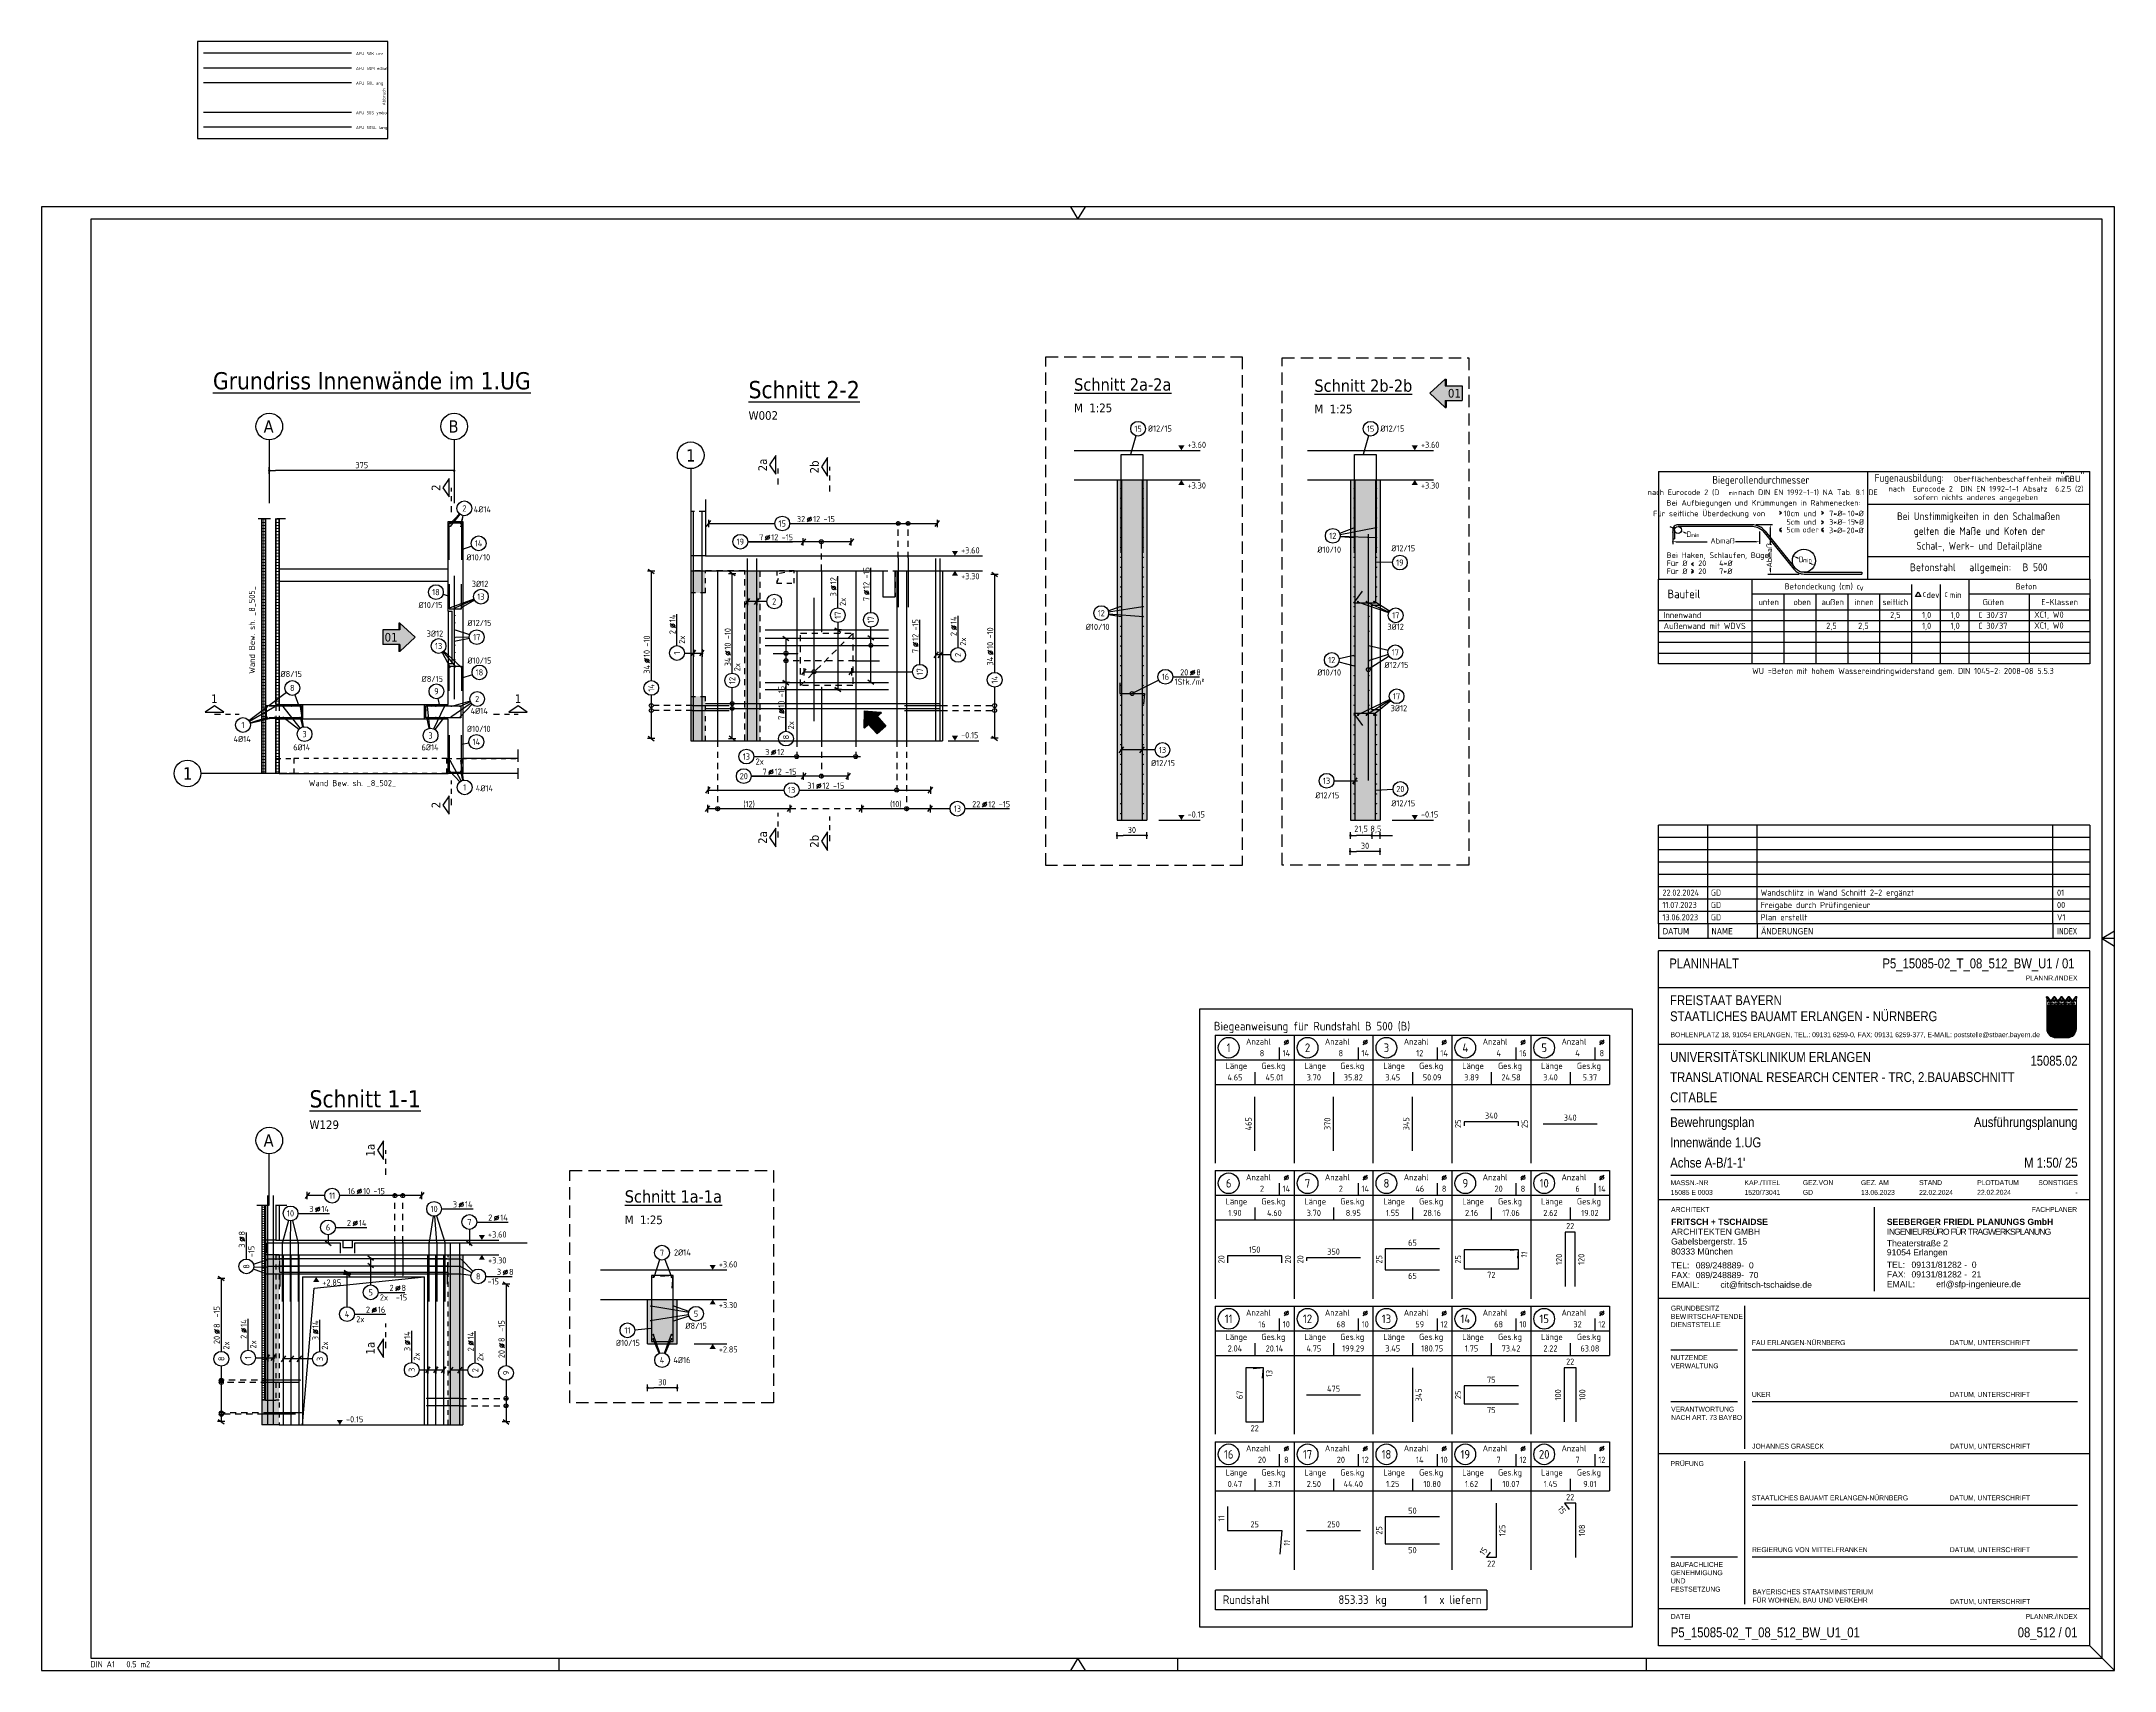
# Model space of a CAD drawing. Extents: x 6 to 107, y -33 to 42.
# Drawn here: x 6 to 48.05, y 1.41 to 34.46 of the extents above; entities that cross this region are included whole.
import ezdxf
from ezdxf.enums import TextEntityAlignment as Align

# ---------------------------------------------------------------- set-up
doc = ezdxf.new("R2010")
doc.units = 0
doc.header["$LTSCALE"] = 0.5
for name, pattern in [('AUSGEZOGEN', [1000.01, 1000, 0.01]), ('DASHDOTSMALL', [1.05, 0.5, -0.25, 0.05, -0.25]), ('DASHED', [0.75, 0.5, -0.25]), ('DOT', [0.175, 0.05, -0.125]), ('HIDDEN', [0.375, 0.25, -0.125]), ('HIDDEN2', [0.187, 0.125, -0.062]), ('PUNKT', [0.175, 0.05, -0.125]), ('STRICHLINIE', [0.75, 0.5, -0.25]), ('STRICHPUNKT2', [0.55, 0.25, -0.125, 0.05, -0.125]), ('VERDECKT', [0.375, 0.25, -0.125])]:
    doc.linetypes.add(name, pattern=pattern)
for name, color, linetype in [('40 A Plankopf Text F+T', 7, 'Continuous'), ('ACHSEN', 7, 'Continuous'), ('AFU', 7, 'Continuous'), ('BET-ANS', 7, 'Continuous'), ('BETON', 7, 'Continuous'), ('Brüstung EG', 7, 'Continuous'), ('DD', 7, 'Continuous'), ('DETAIL', 7, 'Continuous'), ('DRUEBER', 7, 'Continuous'), ('grau_hell', 7, 'Continuous'), ('grau_mittel', 7, 'Continuous'), ('HILFE', 7, 'Continuous'), ('INDEX', 7, 'Continuous'), ('koten', 7, 'Continuous'), ('MASSE', 7, 'Continuous'), ('OBJEKT', 7, 'Continuous'), ('RAHMEN', 7, 'Continuous'), ('RND', 7, 'Continuous'), ('RND-1', 7, 'Continuous'), ('RND_BILD', 7, 'Continuous'), ('SCHNITTE', 7, 'Continuous'), ('SFP_Achsen', 7, 'Continuous'), ('STEMPEL', 7, 'Continuous'), ('TEXT', 7, 'Continuous'), ('VERDECKT', 7, 'Continuous'), ('WBZ', 7, 'Continuous'), ('WD', 7, 'Continuous')]:
    doc.layers.add(name, color=color, linetype=linetype)
doc.layers.add('NOPLOT', color=7, linetype='Continuous', plot=False)
doc.layers.add('zila_01_rb_02_stb-fertig_05_schraff', color=144, linetype='Continuous', lineweight=9)
doc.styles.add('ERSTELLTER_STIL_3', font='arial.ttf')
doc.styles.add('ERSTELLTER_STIL_4', font='arialbd.ttf')
doc.styles.add('helv', font='tahoma.ttf')
doc.styles.add('plankopf_ArialN', font='ARIALN.TTF')
doc.styles.add('txt', font='isocp.shx')
doc.linetypes.add('ABBRUCH', pattern='A,0.15,-0.15,["x",Standard,S=0.07,R=0,X=-0.1,Y=-0.0238],-0.005', length=0.305)
doc.linetypes.add('AFU_50K', pattern='A,0.15,["/",Standard,S=0.2,R=0,X=-0.01,Y=-0.1],0.07,["/",Standard,S=0.2,R=0,X=-0.01,Y=-0.1],0.15', length=0.37)
doc.linetypes.add('AFU_50L', pattern='A,0.75,["/",Standard,S=0.2,R=0,X=-0.01,Y=-0.1],0.07,["/",Standard,S=0.2,R=0,X=-0.01,Y=-0.1],0.75', length=1.57)
doc.linetypes.add('AFU_50M', pattern='A,0.45,["/",Standard,S=0.2,R=0,X=-0.01,Y=-0.1],0.07,["/",Standard,S=0.2,R=0,X=-0.01,Y=-0.1],0.45', length=0.97)
doc.linetypes.add('AFU_50S', pattern='A,0,-0.15,["/",Standard,S=0.2,R=0,X=-0.01,Y=-0.1],0,-0.07,["/",Standard,S=0.2,R=0,X=-0.01,Y=-0.1],-0.15', length=0.37)
doc.linetypes.add('AFU_50SL', pattern='A,0,-0.75,["/",Standard,S=0.2,R=0,X=-0.01,Y=-0.1],0,-0.07,["/",Standard,S=0.2,R=0,X=-0.01,Y=-0.1],-0.75', length=1.57)
doc.dimstyles.new('DOT_I', dxfattribs={"dimscale": 0.5, "dimtxt": 0.25, "dimasz": 0.25, "dimexe": 0.1, "dimexo": 0.3, "dimgap": 0.1, "dimtad": 1, "dimdec": 3, "dimzin": 3, "dimtxsty": 'txt', "dimblk": 'DOT', "dimblk1": 'DOT', "dimblk2": 'DOT', "dimsah": 1, "dimcen": 0.1, "dimse1": 1, "dimse2": 1, "dimazin": 0, "dimtfac": 1, "dimtdec": 4, "dimtix": 1, "dimtmove": 2, "dimatfit": 3, "dimfxl": 0, "dimtvp": 1, "dimtolj": 1, "dimtzin": 0, "dimarcsym": 0})
pattern_1 = [(0, (-322.07857, -163.97815), (8e-17, 0.254), [])]

msp = doc.modelspace()

# ---------------------------------------------------------------- texts
at = {"style": 'plankopf_ArialN'}
msp.add_text('PLANNR./INDEX', height=0.1, dxfattribs=at).set_placement((47.2999, 15.4094), align=Align.RIGHT)
at = {"layer": 'AFU', "color": 8, "linetype": 'AFU_50K', "style": 'txt'}
msp.add_text('AFU 50K urz', height=0.0625, dxfattribs=at).set_placement((12.379, 34.1829))
at = {"layer": 'AFU', "color": 8, "linetype": 'AFU_50M', "style": 'txt'}
msp.add_text('AFU 50M edium', height=0.0625, dxfattribs=at).set_placement((12.379, 33.8829))
at = {"layer": 'AFU', "color": 8, "linetype": 'AFU_50L', "style": 'txt'}
msp.add_text('AFU 50L ang', height=0.0625, dxfattribs=at).set_placement((12.379, 33.5829))
at = {"layer": 'AFU', "color": 8, "linetype": 'ABBRUCH', "style": 'txt'}
msp.add_text('Abbruch', height=0.0625, rotation=90, dxfattribs=at).set_placement((12.9785, 33.1638))
at = {"layer": 'AFU', "color": 8, "linetype": 'AFU_50S', "style": 'txt'}
msp.add_text('AFU 50S ymbol', height=0.0625, dxfattribs=at).set_placement((12.379, 32.9829))
at = {"layer": 'AFU', "color": 8, "linetype": 'AFU_50SL', "style": 'txt'}
msp.add_text('AFU 50SL lang', height=0.0625, dxfattribs=at).set_placement((12.379, 32.6829))
at = {"layer": 'BET-ANS', "style": 'plankopf_ArialN'}
for s, p in [('PLANINHALT', (39.02, 15.655)), ('P5_15085-02_T_08_512_BW_U1 / 01', (43.3434, 15.6552)), ('P5_15085-02_T_08_512_BW_U1_01', (39.0512, 2.0817))]:
    msp.add_text(s, height=0.2, dxfattribs=at).set_placement(p)
at = {"layer": 'NOPLOT', "color": 191, "linetype": 'Continuous', "style": 'txt'}
msp.add_text('WU =Beton mit hohem Wassereindringwiderstand gem. DIN 1045-2: 2008-08 5.5.3', height=0.125, dxfattribs=at).set_placement((40.7002, 21.6264))
at = {"layer": 'RAHMEN', "color": 1, "linetype": 'Continuous', "style": 'txt', "width": 0.95}
for s, p in [('Fugenausbildung:', (43.8873, 25.5285)), ('Biegerollendurchmesser', (40.8791, 25.489)), ('Bei Unstimmigkeiten in den Schalmaßen', (45.2937, 24.7492)), ('gelten die Maße und Koten der', (45.3107, 24.4492)), ('Schal-, Werk- und Detailpläne', (45.3072, 24.1492))]:
    msp.add_text(s, height=0.1575, dxfattribs=at).set_placement(p, align=Align.CENTER)
at = {"layer": 'RAHMEN', "color": 7, "linetype": 'Continuous', "style": 'txt'}
msp.add_text('nach Eurocode 2 (D     nach DIN EN 1992-1-1) NA Tab. 8.1 DE', height=0.1125, dxfattribs=at).set_placement((40.9153, 25.258), align=Align.CENTER)
for s, p in [('nach  Eurocode 2  DIN EN 1992-1-1 Absatz  6.2.5 (2)', (43.4675, 25.3286)), ('sofern nichts anderes angegeben', (43.9807, 25.1554)), ('Oberflächenbeschaffenheit mind.', (44.7857, 25.5285)), ('Bei Aufbiegungen und Krümmungen in Rahmenecken:', (38.963, 25.0438)), ('10cm', (41.3363, 24.8276)), ('und', (41.7406, 24.8276)), ('7*%%C', (42.2622, 24.8276)), ('-', (42.5237, 24.8276)), ('10*%%C', (42.6387, 24.8276)), ('D', (39.3659, 24.4064)), ('5cm', (41.3957, 24.4997)), ('5cm', (41.3966, 24.6557)), ('oder', (41.7203, 24.4997)), ('und', (41.7411, 24.6557)), ('3*%%C', (42.2593, 24.4839)), ('3*%%C', (42.2608, 24.6557)), ('-', (42.5208, 24.4839)), ('-', (42.5223, 24.6557)), ('20*%%C', (42.6142, 24.4839)), ('15*%%C', (42.6387, 24.6557)), ('Bei Haken, Schlaufen, Bügel', (38.9652, 23.982)), ('Abmaß', (39.8539, 24.2743)), ('D', (41.6431, 23.8959)), ('Für %%C', (38.965, 23.8181)), ('Für %%C', (38.9652, 23.6561)), ('20', (39.607, 23.8181)), ('20', (39.6072, 23.6561)), ('4*%%C', (40.0309, 23.8181)), ('7*%%C', (40.0309, 23.6561))]:
    msp.add_text(s, height=0.1125, dxfattribs=at).set_placement(p)
msp.add_text('Für seitliche Überdeckung von', height=0.1125, dxfattribs=at).set_placement((40.964, 24.8276), align=Align.RIGHT)
msp.add_text('Abmaß', height=0.1125, rotation=90, dxfattribs=at).set_placement((41.1041, 23.7884))
at = {"layer": 'RAHMEN', "color": 1, "linetype": 'Continuous', "style": 'txt'}
for s, height, p in [('Betonstahl', 0.1575, (43.902, 23.7133)), ('allgemein:', 0.1575, (45.1053, 23.7133)), ('B 500 ', 0.1575, (46.184, 23.7133)), ('Bauteil', 0.175, (38.984, 23.164)), ('Betondeckung (cm) c', 0.125, (41.3575, 23.3424)), ('v', 0.125, (42.8792, 23.3159)), ('c', 0.125, (44.1559, 23.1941)), ('dev', 0.125, (44.2375, 23.1677)), ('c', 0.125, (44.5982, 23.1941)), ('min', 0.125, (44.7067, 23.1677)), ('Beton', 0.125, (46.0438, 23.3424))]:
    msp.add_text(s, height=height, dxfattribs=at).set_placement(p)
at = {"layer": 'RND', "color": 7, "linetype": 'AUSGEZOGEN', "lineweight": 25, "style": 'txt'}
for s, p in [('(12)', (20.3541, 18.9875)), ('(10)', (23.3308, 18.9875))]:
    msp.add_text(s, height=0.125, dxfattribs=at).set_placement(p, align=Align.MIDDLE)
at = {"layer": 'RND_BILD', "color": 7, "linetype": 'AUSGEZOGEN', "lineweight": 25, "style": 'txt'}
for s, p in [('340', (35.4098, 12.6661)), ('340', (37.0098, 12.6256)), ('65', (33.8098, 10.0872)), ('22', (37.0098, 10.4256)), ('150', (30.6098, 9.949)), ('350', (32.2098, 9.9071)), ('65', (33.8098, 9.4141)), ('72', (35.4098, 9.4347)), ('22', (37.0098, 7.6756)), ('475', (32.2098, 7.1256)), ('75', (35.4098, 7.309)), ('75', (35.4098, 6.6923)), ('22', (30.6098, 6.3256)), ('50', (33.8098, 4.6506)), ('22', (37.0098, 4.9256)), ('25', (30.6098, 4.3747)), ('50', (33.8098, 3.8506)), ('22', (35.4098, 3.5756))]:
    msp.add_text(s, height=0.125, dxfattribs=at).set_placement(p, align=Align.MIDDLE)
for s, rotation, p in [('465', 90, (30.4848, 12.5006)), ('370', 90, (32.0848, 12.5006)), ('345', 90, (33.6848, 12.5006)), ('25', 90, (34.7348, 12.501)), ('25', 90, (36.0848, 12.5006)), ('20', 90, (29.9348, 9.7506)), ('20', 90, (31.2848, 9.7506)), ('20', 90, (31.5348, 9.7506)), ('25', 90, (33.1348, 9.7506)), ('25', 90, (34.7348, 9.7506)), ('11', 84.99986, (36.077, 9.847)), ('120', 90, (36.7839, 9.7506)), ('120', 90, (37.2356, 9.7506)), ('13', 84.99986, (30.9056, 7.4334)), ('67', 90, (30.3042, 7.0006)), ('345', 90, (33.9348, 7.0006)), ('25', 90, (34.7348, 7.0006)), ('100', 90, (36.7638, 7.0006)), ('100', 90, (37.2558, 7.0006)), ('15', 306.22812, (36.842, 4.6651)), ('11', 90, (29.9348, 4.4917)), ('250', 360, (32.2098, 4.3756)), ('25', 90, (33.1348, 4.2506)), ('125', 90, (35.6316, 4.2506)), ('108', 90, (37.2468, 4.2506)), ('11', 85, (31.2632, 3.9977)), ('15', 53.77188, (35.2511, 3.8277))]:
    msp.add_text(s, height=0.125, rotation=rotation, dxfattribs=at).set_placement(p, align=Align.MIDDLE)
at = {"layer": 'SFP_Achsen', "color": 6, "linetype": 'AUSGEZOGEN', "style": 'helv'}
for s, p in [('A', (10.5086, 26.5247)), ('B', (14.2586, 26.5247)), ('1', (19.0794, 25.9374)), ('1', (8.8713, 19.4831)), ('A', (10.5086, 12.0387))]:
    msp.add_text(s, height=0.25, dxfattribs=at).set_placement(p)
at = {"layer": 'TEXT', "color": 5, "linetype": 'AUSGEZOGEN', "style": 'helv'}
for s, p in [('%%UGrundriss Innenwände im 1.UG%%U ', (9.4794, 27.4015)), ('%%uSchnitt 2-2', (20.3431, 27.2222)), ('%%uSchnitt 1-1', (11.4378, 12.8324))]:
    msp.add_text(s, height=0.35, dxfattribs=at).set_placement(p)
at = {"layer": 'TEXT', "color": 6, "linetype": 'AUSGEZOGEN', "lineweight": 25, "style": 'helv'}
for s, p in [('%%uSchnitt 2a-2a', (26.947, 27.3763)), ('%%uSchnitt 2b-2b', (31.821, 27.3524)), ('%%uSchnitt 1a-1a', (17.8321, 10.9018))]:
    msp.add_text(s, height=0.25, dxfattribs=at).set_placement(p)
at = {"layer": 'TEXT', "color": 1, "linetype": 'AUSGEZOGEN'}
for s, style, p in [('W002', 'helv', (20.3431, 26.7847)), ('Biegeanweisung für Rundstahl B 500 (B)', 'txt', (29.7832, 14.395)), ('W129', 'helv', (11.4378, 12.3949))]:
    msp.add_text(s, height=0.175, dxfattribs=dict(at, style=style)).set_placement(p)
at = {"layer": 'TEXT', "color": 1, "linetype": 'AUSGEZOGEN', "lineweight": 25, "style": 'helv'}
for p in [(26.947, 26.9388), (31.821, 26.9149), (17.8321, 10.4643)]:
    msp.add_text('M  1:25', height=0.175, dxfattribs=at).set_placement(p)
at = {"layer": 'TEXT', "color": 7, "linetype": 'AUSGEZOGEN', "lineweight": 25, "style": 'txt'}
for s, p in [('%%C12/15', (28.4439, 26.5449)), ('%%C12/15', (33.1602, 26.5449)), ('4%%C14', (14.7702, 24.9048)), ('%%C10/10', (14.6216, 23.9326)), ('%%C10/10', (31.8815, 24.0884)), ('%%C12/15', (33.3789, 24.1164)), ('3%%C12', (14.7304, 23.3934)), ('%%C10/15', (13.6514, 22.964)), ('%%C12/15', (14.6419, 22.6009)), ('3%%C12', (13.8147, 22.3844)), ('%%C10/10', (27.1839, 22.5202)), ('3%%C12', (33.3014, 22.5225)), ('%%C10/15', (14.6419, 21.8378)), ('%%C12/15', (33.2427, 21.7477)), ('%%C8/15', (10.8498, 21.5647)), ('%%C8/15', (13.712, 21.4643)), ('%%C10/10', (31.8815, 21.5956)), ('4%%C14', (14.7055, 20.8156)), ('3%%C12', (33.3677, 20.8694)), ('4%%C14', (9.8976, 20.2448)), ('6%%C14', (11.1085, 20.0767)), ('6%%C14', (13.7102, 20.0767)), ('%%C10/10', (14.6304, 20.4517)), ('%%C12/15', (28.5081, 19.7579)), ('4%%C14', (14.8121, 19.2456)), ('%%C12/15', (31.8397, 19.103)), ('%%C12/15', (33.3789, 18.9417)), ('2%%C14', (18.8318, 9.8276)), ('%%C8/15', (19.0628, 8.3392)), ('%%C10/15', (17.6522, 7.9933)), ('4%%C16', (18.8185, 7.6443))]:
    msp.add_text(s, height=0.125, dxfattribs=at).set_placement(p)
at = {"layer": 'TEXT', "color": 1, "style": 'txt'}
msp.add_text('"rau"', height=0.175, dxfattribs=at).set_placement((46.9506, 25.5281))
at = {"layer": 'TEXT', "color": 7, "linetype": 'AUSGEZOGEN', "style": 'txt'}
for s, height, p in [('min', 0.08016, (40.225, 25.2603)), ('min', 0.08016, (39.4565, 24.405)), ('min', 0.08016, (41.7336, 23.8946)), ('unten', 0.125, (40.83, 23.0242)), ('oben', 0.125, (41.5375, 23.0242)), ('außen', 0.125, (42.1089, 23.0242)), ('innen', 0.125, (42.7756, 23.0242)), ('seitlich', 0.125, (43.3433, 23.0242)), ('Güten', 0.125, (45.3776, 23.0242)), ('E-Klassen', 0.125, (46.5652, 23.0242)), ('Innenwand', 0.125, (38.9056, 22.7601)), ('2,5', 0.125, (43.4989, 22.762)), ('1,0', 0.125, (44.1467, 22.762)), ('1,0', 0.125, (44.726, 22.762)), ('C 30/37', 0.125, (45.2867, 22.762)), ('XC1, W0', 0.125, (46.4228, 22.7688)), ('Außenwand mit WDVS', 0.125, (38.9056, 22.5401)), ('2,5', 0.125, (42.2032, 22.542)), ('2,5', 0.125, (42.851, 22.542)), ('1,0', 0.125, (44.1467, 22.542)), ('1,0', 0.125, (44.726, 22.542)), ('C 30/37', 0.125, (45.2867, 22.542)), ('XC1, W0', 0.125, (46.4228, 22.5488)), ('Wand Bew. sh. _8_502_', 0.125, (11.4225, 19.351))]:
    msp.add_text(s, height=height, dxfattribs=at).set_placement(p)
msp.add_text('Wand Bew. sh. _8_505_', height=0.125, rotation=90, dxfattribs=at).set_placement((10.3326, 21.6321))

# ---------------------------------------------------------------- blocks, each defined once
blk = doc.blocks.new('Bundeslandwappen')
at = {"lineweight": 9, "true_color": 0xffffff}
for points in [[(-5.75, 16.5), (-5.98, 16.5), (-5.98, 16.29), (-5.75, 16.29)], [(-5.09, 15.68), (-5.31, 15.68), (-5.31, 15.47), (-5.09, 15.47)], [(-3.49, 15.68), (-3.71, 15.68), (-3.71, 15.47), (-3.49, 15.47)], [(-2.82, 16.5), (-3.05, 16.5), (-3.05, 16.29), (-2.82, 16.29)], [(-2.15, 15.68), (-2.38, 15.68), (-2.38, 15.47), (-2.15, 15.47)], [(-0.56, 15.68), (-0.78, 15.68), (-0.78, 15.47), (-0.56, 15.47)], [(0.11, 16.5), (-0.11, 16.5), (-0.11, 16.29), (0.11, 16.29)], [(0.78, 15.68), (0.56, 15.68), (0.56, 15.47), (0.78, 15.47)], [(2.38, 15.68), (2.15, 15.68), (2.15, 15.47), (2.38, 15.47)], [(3.05, 16.5), (2.82, 16.5), (2.82, 16.29), (3.05, 16.29)], [(3.71, 15.68), (3.49, 15.68), (3.49, 15.47), (3.71, 15.47)], [(5.31, 15.68), (5.09, 15.68), (5.09, 15.47), (5.31, 15.47)], [(5.98, 16.5), (5.75, 16.5), (5.75, 16.29), (5.98, 16.29)]]:
    blk.add_hatch(color=7, dxfattribs=at).paths.add_polyline_path(points)
at = {"true_color": 0xffffff}
for points in [[(-5.34, 12.59), (-5.7, 12.59), (-5.7, 12.19), (-5.07, 11.96)], [(-3.57, 8.42), (-5.7, 9.18), (-5.7, 6.17), (-2.07, 4.88)], [(-1.42, 10.67), (-5.07, 11.96), (-3.57, 8.42), (0.08, 7.13)], [(0.86, 12.59), (-2.24, 12.59), (-1.42, 10.67), (2.23, 9.38)], [(3.96, 12.59), (1.66, 12.59), (4.37, 11.63)], [(5.7, 8.15), (2.23, 9.38), (3.73, 5.84), (5.7, 5.14)], [(5.7, 11.16), (4.37, 11.63), (5.7, 8.5)], [(-5.7, 6.14), (-5.7, 3.7, 0.041392), (-5.65, 3.14), (-4.21, 2.63)], [(-0.56, 1.34), (-4.21, 2.63), (-3.29, 0.45, 0.073774), (-2.3, 0.3), (-0.12, 0.3)], [(1.58, 3.59), (-2.07, 4.88), (-0.56, 1.34), (2.36, 0.3, 0.043654), (2.95, 0.36)], [(3.73, 5.84), (0.08, 7.13), (1.58, 3.59), (5.23, 2.29)]]:
    blk.add_hatch(color=7, dxfattribs=at).paths.add_polyline_path(points)
at = {"lineweight": 9}
h = blk.add_hatch(dxfattribs=at)
h.set_pattern_fill('ANSI31', color=256, scale=0.08, angle=315, style=0)
h.set_pattern_definition(pattern_1)
h.paths.add_polyline_path([(-5.07, 11.96), (-5.7, 12.19), (-5.7, 9.18), (-3.57, 8.42)])
h = blk.add_hatch(dxfattribs=at)
h.set_pattern_fill('ANSI31', color=256, scale=0.08, angle=315, style=0)
h.set_pattern_definition(pattern_1)
h.paths.add_polyline_path([(-2.24, 12.59), (-5.34, 12.59), (-5.07, 11.96), (-1.42, 10.67)])
h = blk.add_hatch(dxfattribs=at)
h.set_pattern_fill('ANSI31', color=256, scale=0.08, angle=315, style=0)
h.set_pattern_definition(pattern_1)
h.paths.add_polyline_path([(0.08, 7.13), (-3.57, 8.42), (-2.07, 4.88), (1.58, 3.59)])
h = blk.add_hatch(dxfattribs=at)
h.set_pattern_fill('ANSI31', color=256, scale=0.08, angle=315, style=0)
h.set_pattern_definition(pattern_1)
h.paths.add_polyline_path([(2.23, 9.38), (-1.42, 10.67), (0.08, 7.13), (3.73, 5.84)])
h = blk.add_hatch(dxfattribs=at)
h.set_pattern_fill('ANSI31', color=256, scale=0.08, angle=315, style=0)
h.set_pattern_definition(pattern_1)
h.paths.add_polyline_path([(4.37, 11.63), (1.66, 12.59), (0.86, 12.59), (2.23, 9.38), (5.7, 8.15), (5.7, 8.5)])
h = blk.add_hatch(dxfattribs=at)
h.set_pattern_fill('ANSI31', color=256, scale=0.08, angle=315, style=0)
h.set_pattern_definition(pattern_1)
h.paths.add_polyline_path([(5.7, 12.59), (3.96, 12.59), (4.37, 11.63), (5.7, 11.16)])
h = blk.add_hatch(dxfattribs=at)
h.set_pattern_fill('ANSI31', color=256, scale=0.08, angle=315, style=0)
h.set_pattern_definition(pattern_1)
h.paths.add_polyline_path([(-2.07, 4.88), (-5.7, 6.17), (-5.7, 6.14), (-4.21, 2.63), (-0.56, 1.34)])
h = blk.add_hatch(dxfattribs=at)
h.set_pattern_fill('ANSI31', color=256, scale=0.08, angle=315, style=0)
h.set_pattern_definition(pattern_1)
h.paths.add_polyline_path([(-4.21, 2.63), (-5.65, 3.14, 0.285055), (-3.29, 0.45)])
h = blk.add_hatch(dxfattribs=at)
h.set_pattern_fill('ANSI31', color=256, scale=0.08, angle=315, style=0)
h.set_pattern_definition(pattern_1)
h.paths.add_polyline_path([(-0.56, 1.34), (-0.12, 0.3), (2.3, 0.3, 0.004354), (2.36, 0.3)])
h = blk.add_hatch(dxfattribs=at)
h.set_pattern_fill('ANSI31', color=256, scale=0.08, angle=315, style=0)
h.set_pattern_definition(pattern_1)
h.paths.add_polyline_path([(5.31, 2.11), (5.23, 2.29), (1.58, 3.59), (2.95, 0.36, 0.22704)])
h = blk.add_hatch(dxfattribs=at)
h.set_pattern_fill('ANSI31', color=256, scale=0.08, angle=315, style=0)
h.set_pattern_definition(pattern_1)
h.paths.add_polyline_path([(5.7, 5.14), (3.73, 5.84), (5.23, 2.29), (5.37, 2.24, 0.111178), (5.7, 3.7)])
for p, q in [((-6, 16.1), (-6, 3.7)), ((-6, 13.29), (6, 13.29)), ((-6, 12.94), (6, 12.94)), ((-5.7, 12.59), (-5.7, 3.7)), ((-5.7, 12.59), (5.7, 12.59)), ((-5.7, 12.19), (5.7, 8.15)), ((-5.7, 9.18), (5.7, 5.14)), ((-5.64, 14.97), (-5.64, 15.18)), ((-5.61, 16.59), (-5.62, 16.68)), ((-5.34, 12.59), (-0.12, 0.3)), ((-5.33, 15.19), (-5.33, 15.05)), ((-4.68, 14.54), (-5.26, 14.54)), ((-4.12, 14.54), (-3.54, 14.54)), ((-3.47, 15.19), (-3.47, 15.05)), ((-3.36, 13.9), (-2.93, 14.17)), ((-2.93, 13.63), (-3.36, 13.9)), ((-3.19, 16.59), (-3.18, 16.67)), ((-3.16, 14.97), (-3.16, 15.18)), ((-2.93, 15.58), (-2.93, 14.47)), ((-2.93, 14.17), (-2.5, 13.9)), ((-2.5, 13.9), (-2.93, 13.63)), ((-2.71, 14.97), (-2.71, 15.18)), ((-2.68, 16.59), (-2.69, 16.67)), ((-2.4, 15.19), (-2.4, 15.05)), ((-1.74, 14.54), (-2.32, 14.54)), ((-2.24, 12.59), (2.95, 0.36)), ((-1.19, 14.54), (-0.61, 14.54)), ((-0.54, 15.19), (-0.54, 15.05)), ((0, 14.17), (-0.43, 13.9)), ((-0.43, 13.9), (0, 13.63)), ((-0.25, 16.59), (-0.24, 16.67)), ((-0.22, 14.97), (-0.22, 15.18)), ((0, 15.58), (0, 14.47)), ((0.43, 13.9), (0, 14.17)), ((0, 13.63), (0.43, 13.9)), ((0.22, 14.97), (0.22, 15.18)), ((0.25, 16.59), (0.24, 16.67)), ((0.54, 15.19), (0.54, 15.05)), ((1.19, 14.54), (0.61, 14.54)), ((0.86, 12.59), (5.31, 2.11)), ((1.66, 12.59), (5.7, 11.16)), ((1.74, 14.54), (2.32, 14.54)), ((2.4, 15.19), (2.4, 15.05)), ((2.93, 14.17), (2.5, 13.9)), ((2.5, 13.9), (2.93, 13.63)), ((2.68, 16.59), (2.69, 16.67)), ((2.71, 14.97), (2.71, 15.18)), ((2.93, 15.58), (2.93, 14.47)), ((3.36, 13.9), (2.93, 14.17)), ((2.93, 13.63), (3.36, 13.9)), ((3.16, 14.97), (3.16, 15.18)), ((3.19, 16.59), (3.18, 16.67)), ((3.47, 15.19), (3.47, 15.05)), ((4.12, 14.54), (3.54, 14.54)), ((3.96, 12.59), (5.7, 8.5)), ((4.68, 14.54), (5.26, 14.54)), ((5.33, 15.19), (5.33, 15.05)), ((5.61, 16.59), (5.62, 16.68)), ((5.64, 14.97), (5.64, 15.18)), ((5.7, 3.7), (5.7, 12.59)), ((6, 3.7), (6, 16.1)), ((-5.7, 6.17), (5.37, 2.24)), ((-5.7, 6.14), (-3.29, 0.45)), ((-5.66, 3.14), (2.36, 0.3)), ((-2.3, 0.3), (2.3, 0.3)), ((-2.3, 0), (2.3, 0))]:
    blk.add_line(p, q, dxfattribs=at)
for points in [[(-5.75, 16.29), (-5.98, 16.29), (-5.98, 16.5), (-5.75, 16.5)], [(-5.09, 15.47), (-5.31, 15.47), (-5.31, 15.68), (-5.09, 15.68)], [(-4.07, 13.71), (-4.83, 13.71), (-4.83, 14.1), (-4.07, 14.1)], [(-3.71, 15.47), (-3.49, 15.47), (-3.49, 15.68), (-3.71, 15.68)], [(-2.82, 16.29), (-3.05, 16.29), (-3.05, 16.5), (-2.82, 16.5)], [(-2.15, 15.47), (-2.38, 15.47), (-2.38, 15.68), (-2.15, 15.68)], [(-1.8, 13.71), (-1.04, 13.71), (-1.04, 14.1), (-1.8, 14.1)], [(-0.78, 15.47), (-0.56, 15.47), (-0.56, 15.68), (-0.78, 15.68)], [(0.11, 16.29), (-0.11, 16.29), (-0.11, 16.5), (0.11, 16.5)], [(0.78, 15.47), (0.56, 15.47), (0.56, 15.68), (0.78, 15.68)], [(1.8, 13.71), (1.04, 13.71), (1.04, 14.1), (1.8, 14.1)], [(2.15, 15.47), (2.38, 15.47), (2.38, 15.68), (2.15, 15.68)], [(3.05, 16.29), (2.82, 16.29), (2.82, 16.5), (3.05, 16.5)], [(3.71, 15.47), (3.49, 15.47), (3.49, 15.68), (3.71, 15.68)], [(4.07, 13.71), (4.83, 13.71), (4.83, 14.1), (4.07, 14.1)], [(5.09, 15.47), (5.31, 15.47), (5.31, 15.68), (5.09, 15.68)], [(5.75, 16.29), (5.98, 16.29), (5.98, 16.5), (5.75, 16.5)]]:
    blk.add_lwpolyline(points, close=True, dxfattribs=at)
for centre in [(-5.28, 13.9), (-3.71, 13.9), (-2.2, 13.9), (-0.68, 13.9), (0.68, 13.9), (2.2, 13.9), (3.71, 13.9), (5.28, 13.9)]:
    blk.add_circle(centre, 0.123, dxfattribs=at)
for centre, radius, start, end in [((-2.93, 16.58), 0.264, 24.0166, 155.34093), ((0, 16.58), 0.264, 24.0166, 155.34093), ((2.93, 16.58), 0.264, 24.0166, 155.34093), ((-5.89, 16.45), 0.362, 44.66814, 253.11831), ((-5.67, 16.67), 0.05, 6.6615, 44.66814), ((-5.49, 15.18), 0.157, 3.2756, 179.55206), ((-5.19, 14.99), 0.453, 182.83284, 261.30427), ((-5.56, 16.59), 0.05, 186.6615, 265.62087), ((-5.42, 15.99), 0.179, 74.78828, 15.13561), ((-5.59, 16.26), 0.281, 346.02321, 85.62087), ((-5.36, 16.21), 0.05, 254.78828, 346.02321), ((-5.26, 15.23), 0.191, 249.63581, 3.08566), ((-5.2, 16.05), 0.05, 93.06329, 195.13561), ((-5.19, 15.87), 0.224, 350.95424, 93.06329), ((-5.02, 15.24), 0.05, 82.94673, 183.08566), ((-4.99, 15.54), 0.249, 262.94673, 77.88554), ((-4.92, 15.83), 0.05, 170.95424, 257.88554), ((-4.62, 14.89), 0.224, 71.40005, 0), ((-4.71, 14.85), 0.312, 275.96495, 353.97732), ((-4.4, 15.24), 0.208, 317.07745, 222.92255), ((-4.18, 14.89), 0.224, 180, 108.59995), ((-4.09, 14.85), 0.312, 186.02268, 264.03505), ((-3.81, 15.54), 0.249, 102.11446, 277.05327), ((-3.88, 15.83), 0.05, 282.11446, 9.04576), ((-3.61, 15.87), 0.224, 86.93671, 189.04576), ((-3.78, 15.24), 0.05, 356.91434, 97.05327), ((-3.54, 15.23), 0.191, 176.91434, 290.36419), ((-3.6, 16.05), 0.05, 344.86439, 86.93671), ((-3.38, 15.99), 0.179, 164.86439, 105.21172), ((-3.61, 14.99), 0.453, 278.69573, 357.16716), ((-3.21, 16.26), 0.281, 94.37913, 193.97679), ((-3.44, 16.21), 0.05, 193.97679, 285.21172), ((-3.31, 15.18), 0.157, 0.44794, 176.7244), ((-3.24, 16.59), 0.05, 274.37913, 353.3385), ((-3.13, 16.67), 0.05, 155.22882, 173.3385), ((-2.55, 15.18), 0.157, 3.2756, 179.55206), ((-2.26, 14.99), 0.453, 182.83284, 261.30427), ((-2.74, 16.66), 0.05, 6.6615, 24.0166), ((-2.63, 16.59), 0.05, 186.6615, 265.62087), ((-2.49, 15.99), 0.179, 74.78828, 15.13561), ((-2.65, 16.26), 0.281, 346.02321, 85.62087), ((-2.43, 16.21), 0.05, 254.78828, 346.02321), ((-2.33, 15.23), 0.191, 249.63581, 3.08566), ((-2.27, 16.05), 0.05, 93.06329, 195.13561), ((-2.26, 15.87), 0.224, 350.95424, 93.06329), ((-2.09, 15.24), 0.05, 82.94673, 183.08566), ((-2.05, 15.54), 0.249, 262.94673, 77.88554), ((-1.99, 15.83), 0.05, 170.95424, 257.88554), ((-1.69, 14.89), 0.224, 71.40005, 0), ((-1.78, 14.85), 0.312, 275.96495, 353.97732), ((-1.47, 15.24), 0.208, 317.07745, 222.92255), ((-1.24, 14.89), 0.224, 180, 108.59995), ((-1.16, 14.85), 0.312, 186.02268, 264.03505), ((-0.88, 15.54), 0.249, 102.11446, 277.05327), ((-0.94, 15.83), 0.05, 282.11446, 9.04576), ((-0.67, 15.87), 0.224, 86.93671, 189.04576), ((-0.84, 15.24), 0.05, 356.91434, 97.05327), ((-0.6, 15.23), 0.191, 176.91434, 290.36419), ((-0.66, 16.05), 0.05, 344.86439, 86.93671), ((-0.44, 15.99), 0.179, 164.86439, 105.21172), ((-0.68, 14.99), 0.453, 278.69573, 357.16716), ((-0.28, 16.26), 0.281, 94.37913, 193.97679), ((-0.5, 16.21), 0.05, 193.97679, 285.21172), ((-0.38, 15.18), 0.157, 0.44794, 176.7244), ((-0.3, 16.59), 0.05, 274.37913, 353.3385), ((-0.19, 16.67), 0.05, 155.22882, 173.3385), ((0.38, 15.18), 0.157, 3.2756, 179.55206), ((0.68, 14.99), 0.453, 182.83284, 261.30427), ((0.19, 16.66), 0.05, 6.6615, 24.0166), ((0.3, 16.59), 0.05, 186.6615, 265.62087), ((0.44, 15.99), 0.179, 74.78828, 15.13561), ((0.28, 16.26), 0.281, 346.02321, 85.62087), ((0.5, 16.21), 0.05, 254.78828, 346.02321), ((0.6, 15.23), 0.191, 249.63581, 3.08566), ((0.66, 16.05), 0.05, 93.06329, 195.13561), ((0.67, 15.87), 0.224, 350.95424, 93.06329), ((0.84, 15.24), 0.05, 82.94673, 183.08566), ((0.88, 15.54), 0.249, 262.94673, 77.88554), ((0.94, 15.83), 0.05, 170.95424, 257.88554), ((1.24, 14.89), 0.224, 71.40005, 0), ((1.16, 14.85), 0.312, 275.96495, 353.97732), ((1.47, 15.24), 0.208, 317.07745, 222.92255), ((1.69, 14.89), 0.224, 180, 108.59995), ((1.78, 14.85), 0.312, 186.02268, 264.03505), ((2.05, 15.54), 0.249, 102.11446, 277.05327), ((1.99, 15.83), 0.05, 282.11446, 9.04576), ((2.26, 15.87), 0.224, 86.93671, 189.04576), ((2.09, 15.24), 0.05, 356.91434, 97.05327), ((2.33, 15.23), 0.191, 176.91434, 290.36419), ((2.27, 16.05), 0.05, 344.86439, 86.93671), ((2.49, 15.99), 0.179, 164.86439, 105.21172), ((2.26, 14.99), 0.453, 278.69573, 357.16716), ((2.65, 16.26), 0.281, 94.37913, 193.97679), ((2.43, 16.21), 0.05, 193.97679, 285.21172), ((2.55, 15.18), 0.157, 0.44794, 176.7244), ((2.63, 16.59), 0.05, 274.37913, 353.3385), ((2.74, 16.67), 0.05, 155.22882, 173.3385), ((3.31, 15.18), 0.157, 3.2756, 179.55206), ((3.61, 14.99), 0.453, 182.83284, 261.30427), ((3.13, 16.66), 0.05, 6.6615, 24.0166), ((3.24, 16.59), 0.05, 186.6615, 265.62087), ((3.38, 15.99), 0.179, 74.78828, 15.13561), ((3.21, 16.26), 0.281, 346.02321, 85.62087), ((3.44, 16.21), 0.05, 254.78828, 346.02321), ((3.54, 15.23), 0.191, 249.63581, 3.08566), ((3.6, 16.05), 0.05, 93.06329, 195.13561), ((3.61, 15.87), 0.224, 350.95424, 93.06329), ((3.78, 15.24), 0.05, 82.94673, 183.08566), ((3.81, 15.54), 0.249, 262.94673, 77.88554), ((3.88, 15.83), 0.05, 170.95424, 257.88554), ((4.18, 14.89), 0.224, 71.40005, 0), ((4.09, 14.85), 0.312, 275.96495, 353.97732), ((4.4, 15.24), 0.208, 317.07745, 222.92255), ((4.62, 14.89), 0.224, 180, 108.59995), ((4.71, 14.85), 0.312, 186.02268, 264.03505), ((4.99, 15.54), 0.249, 102.11446, 277.05327), ((4.92, 15.83), 0.05, 282.11446, 9.04576), ((5.19, 15.87), 0.224, 86.93671, 189.04576), ((5.02, 15.24), 0.05, 356.91434, 97.05327), ((5.26, 15.23), 0.191, 176.91434, 290.36419), ((5.2, 16.05), 0.05, 344.86439, 86.93671), ((5.42, 15.99), 0.179, 164.86439, 105.21172), ((5.19, 14.99), 0.453, 278.69573, 357.16716), ((5.59, 16.26), 0.281, 94.37913, 193.97679), ((5.36, 16.21), 0.05, 193.97679, 285.21172), ((5.49, 15.18), 0.157, 0.44794, 176.7244), ((5.56, 16.59), 0.05, 274.37913, 353.3385), ((5.67, 16.67), 0.05, 135.33186, 173.3385), ((5.89, 16.45), 0.362, 286.88169, 135.33186), ((-2.3, 3.7), 3.7, 180, 270), ((-2.3, 3.7), 3.4, 180, 270), ((2.3, 3.7), 3.7, 270, 0), ((2.3, 3.7), 3.4, 270, 0)]:
    blk.add_arc(centre, radius, start, end, dxfattribs=at)
blk = doc.blocks.new('Plankopf_PU')
for p, q in [((-18.5, 25.4), (-18.5, 27.7)), ((-1, 27.7), (-18.5, 27.7)), ((-1, 27.7), (-18.5, 27.7)), ((-1, 25.4), (-1, 27.7)), ((-1, 25.4), (-18.5, 25.4)), ((-1, 25.4), (-18.5, 25.4)), ((-18.5, 19.1), (-18.5, 25.4)), ((-1, 19.1), (-1, 25.4)), ((-1.5, 22.75), (-18, 22.75)), ((-18, 20.1), (-1.5, 20.1)), ((-18.5, 15.1), (-18.5, 19.1)), ((-1, 19.1), (-18.5, 19.1)), ((-9.75, 18.8), (-9.75, 15.4)), ((-1, 15.1), (-1, 19.1)), ((-1, 15.1), (-18.5, 15.1)), ((-1, 15.1), (-18.5, 15.1)), ((-18.5, 8.8), (-18.5, 15.1)), ((-15, 9), (-15, 14.8)), ((-1, 8.8), (-1, 15.1)), ((-15.3, 13), (-18, 13)), ((-1.5, 13), (-14.7, 13)), ((-15.3, 10.9), (-18, 10.9)), ((-1.5, 10.9), (-14.7, 10.9)), ((-18.5, 2.5), (-18.5, 8.8)), ((-1, 8.8), (-18.5, 8.8)), ((-15, 2.7), (-15, 8.5)), ((-1, 2.5), (-1, 8.8)), ((-1.5, 6.7), (-14.7, 6.7)), ((-15.3, 4.6), (-18, 4.6)), ((-1.5, 4.6), (-14.7, 4.6)), ((-1, 2.5), (-18.5, 2.5)), ((-18.5, 1), (-18.5, 2.5)), ((-1, 2.5), (-18.5, 2.5)), ((-1, 1), (-1, 2.5)), ((-1, 1), (-18.5, 1))]:
    blk.add_line(p, q)
at = {"xscale": 0.1, "yscale": 0.1, "zscale": 0.1}
blk.add_blockref('Bundeslandwappen', (-2.148, 25.669), dxfattribs=at)
at = {"linetype": 'AUSGEZOGEN', "lineweight": 35, "style": 'plankopf_ArialN'}
for s, height, p in [('FREISTAAT BAYERN', 0.4, (-18.032, 27.401)), ('PRÜFUNG', 0.2, (-18.013, 8.5))]:
    blk.add_text(s, height=height, dxfattribs=at).set_placement(p, align=Align.TOP_LEFT)
blk.add_text('STAATLICHES BAUAMT ERLANGEN - NÜRNBERG', height=0.4, dxfattribs=at).set_placement((-18.032, 26.552), align=Align.MIDDLE_LEFT)
at = {"style": 'plankopf_ArialN'}
for s, p in [('BOHLENPLATZ 18, 91054 ERLANGEN, TEL.: 09131 6259-0, FAX: 09131 6259-377, E-MAIL: poststelle@stbaer.bayern.de', (-18.012, 25.702)), ('MASSN.-NR', (-18.011, 19.698)), ('KAP./TITEL', (-15.01, 19.698)), ('GEZ.VON', (-12.644, 19.7)), ('GEZ. AM', (-10.286, 19.7)), ('STAND', (-7.927, 19.702)), ('PLOTDATUM', (-5.574, 19.7)), ('FAU ERLANGEN-NÜRNBERG', (-14.712, 13.207)), ('DATUM, UNTERSCHRIFT', (-6.687, 13.207)), ('UKER', (-14.712, 11.107)), ('DATUM, UNTERSCHRIFT', (-6.68, 11.106)), ('JOHANNES GRASECK', (-14.7, 9.005)), ('DATUM, UNTERSCHRIFT', (-6.675, 9.005)), ('STAATLICHES BAUAMT ERLANGEN-NÜRNBERG', (-14.712, 6.907)), ('DATUM, UNTERSCHRIFT', (-6.687, 6.907)), ('REGIERUNG VON MITTELFRANKEN', (-14.705, 4.806)), ('DATUM, UNTERSCHRIFT', (-6.68, 4.806)), ('DATUM, UNTERSCHRIFT', (-6.675, 2.705)), ('DATEI', (-18.002, 2.095))]:
    blk.add_text(s, height=0.2, dxfattribs=at).set_placement(p)
for s, p in [('SONSTIGES', (-1.493, 19.7)), ('PLANNR./INDEX', (-1.501, 2.095))]:
    blk.add_text(s, height=0.2, dxfattribs=at).set_placement(p, align=Align.RIGHT)
at = {"linetype": 'AUSGEZOGEN', "lineweight": 35, "style": 'plankopf_ArialN'}
blk.add_text('ARCHITEKT', height=0.2, dxfattribs=at).set_placement((-17.989, 18.607))
blk.add_text('FACHPLANER', height=0.2, dxfattribs=at).set_placement((-1.52, 18.611), align=Align.RIGHT)
at = {"insert": (-5.574, 19.303), "char_height": 0.2, "attachment_point": 7, "style": 'plankopf_ArialN'}
blk.add_mtext('22.02.2024', dxfattribs=at)
at = {"char_height": 0.2, "attachment_point": 1, "style": 'plankopf_ArialN'}
for s, insert, width in [('GRUNDBESITZ\\PBEWIRTSCHAFTENDE DIENSTSTELLE', (-18, 14.804), 2.5), ('NUTZENDE^JVERWALTUNG', (-17.998, 12.8), 2.69843), ('VERANTWORTUNG  NACH ART. 73 BAYBO', (-17.988, 10.705), 2.68768), ('BAUFACHLICHE GENEHMIGUNG UND FESTSETZUNG', (-17.998, 4.404), 2.2311), ('BAYERISCHES STAATSMINISTERIUM ^JFÜR WOHNEN, BAU UND VERKEHR', (-14.689, 3.294), 9.29412)]:
    blk.add_mtext(s, dxfattribs=dict(at, insert=insert, width=width))
at = {"style": 'plankopf_ArialN'}
for tag, p in [('PROJEKTBEZEICHNUNGZ1', (-18.025, 24.578)), ('PROJEKTBEZEICHNUNGZ2', (-18.025, 23.761)), ('PROJEKTBEZEICHNUNGZ3', (-18.025, 22.941))]:
    blk.add_attdef(tag, text='', height=0.4, dxfattribs=at).set_placement(p, align=Align.BOTTOM_LEFT)
for tag, p in [('GEB.-NR', (-1.5, 24.946)), ('0.000X', (-1.507, 1.749))]:
    blk.add_attdef(tag, text='', height=0.4, dxfattribs=at).set_placement(p, align=Align.TOP_RIGHT)
for tag, p, height in [('PLANINHALTZ1', (-18.025, 22.055), 0.4), ('PLANINHALTZ2', (-18.025, 21.232), 0.4), ('PLANINHALTZ3', (-18.025, 20.409), 0.4), ('MASSN.-NR', (-18.005, 19.303), 0.2), ('KAPITEL/TITEL', (-15.01, 19.303), 0.2), ('GEZ_VON', (-12.644, 19.303), 0.2), ('GEZ_AM', (-10.286, 19.303), 0.2), ('STAND', (-7.927, 19.303), 0.2)]:
    blk.add_attdef(tag, p, '', height=height, dxfattribs=at)
for tag, height, p in [('PLANUNGSPHASE', 0.4, (-1.5, 22.055)), ('PROJEKTKATEGORIE', 0.4, (-1.5, 21.232)), ('MAßSTAB', 0.4, (-1.5, 20.409)), ('SONSTIGES', 0.2, (-1.5, 19.303))]:
    blk.add_attdef(tag, text='', height=height, dxfattribs=at).set_placement(p, align=Align.RIGHT)
at = {"layer": '40 A Plankopf Text F+T', "color": 7, "linetype": 'Continuous', "lineweight": 13, "char_height": 0.25, "attachment_point": 7}
for s, insert, style in [('\\A1;ARCHITEKTEN GMBH', (-17.988, 17.68), 'ERSTELLTER_STIL_3'), ('\\A1;FRITSCH + TSCHAIDSE ', (-17.988, 18.081), 'ERSTELLTER_STIL_4'), ('\\A1;SEEBERGER FRIEDL PLANUNGS GmbH', (-9.238, 18.081), 'ERSTELLTER_STIL_4'), ('\\A1;{\\T0.8;INGENIEURBÜRO FÜR TRAGWERKSPLANUNG}', (-9.238, 17.68), 'ERSTELLTER_STIL_3'), ('\\A1;80333 München', (-17.988, 16.879), 'ERSTELLTER_STIL_3'), ('\\A1;Gabelsbergerstr. 15', (-17.988, 17.212), 'ERSTELLTER_STIL_3'), ('\\A1;Theaterstraße 2', (-9.238, 17.212), 'ERSTELLTER_STIL_3'), ('\\A1;91054 Erlangen', (-9.238, 16.771), 'ERSTELLTER_STIL_3')]:
    blk.add_mtext(s, dxfattribs=dict(at, insert=insert, style=style))
at = {"layer": '40 A Plankopf Text F+T', "color": 7, "linetype": 'Continuous', "lineweight": 13, "char_height": 0.25, "attachment_point": 7, "line_spacing_factor": 0.945293, "style": 'ERSTELLTER_STIL_3'}
for s, insert in [('\\A1;TEL: ^I089/248889-  0\\PFAX: ^I089/248889-  70\\PEMAIL: ^Icit@fritsch-tschaidse.de', (-17.988, 15.481)), ('\\A1;TEL: ^I09131/81282 -  0\\PFAX: ^I09131/81282 -  21\\PEMAIL: ^Ierl@sfp-ingenieure.de', (-9.238, 15.481))]:
    blk.add_mtext(s, dxfattribs=dict(at, insert=insert))
blk = doc.blocks.new('Plankopf-ER')
at = {"layer": 'RAHMEN', "color": 7, "linetype": 'Continuous'}
for p, q in [((-0.5, 4.6), (-18, 4.6)), ((-18, 4.1), (-18, 4.6)), ((-16, 4.1), (-16, 4.6)), ((-14, 4.1), (-14, 4.6)), ((-2, 4.1), (-2, 4.6)), ((-0.5, 4.6), (-0.5, 4.1)), ((-0.5, 4.1), (-18, 4.1)), ((-18, 3.6), (-18, 4.1)), ((-0.5, 3.6), (-18, 3.6)), ((-18, 3.1), (-18, 3.6)), ((-16, 3.6), (-16, 4.1)), ((-16, 3.1), (-16, 3.6)), ((-14, 3.6), (-14, 4.1)), ((-14, 3.1), (-14, 3.6)), ((-2, 3.6), (-2, 4.1)), ((-2, 3.1), (-2, 3.6)), ((-0.5, 4.1), (-0.5, 3.6)), ((-0.5, 3.6), (-0.5, 3.1)), ((-0.5, 3.1), (-18, 3.1)), ((-18, 2.6), (-18, 3.1)), ((-0.5, 2.6), (-18, 2.6)), ((-18, 2.1), (-18, 2.6)), ((-16, 2.6), (-16, 3.1)), ((-16, 2.1), (-16, 2.6)), ((-14, 2.6), (-14, 3.1)), ((-14, 2.1), (-14, 2.6)), ((-2, 2.6), (-2, 3.1)), ((-2, 2.1), (-2, 2.6)), ((-0.5, 3.1), (-0.5, 2.6)), ((-0.5, 2.6), (-0.5, 2.1)), ((-0.5, 2.1), (-18, 2.1)), ((-18, 1.6), (-18, 2.1)), ((-16, 1.6), (-16, 2.1)), ((-14, 1.6), (-14, 2.1)), ((-2, 1.6), (-2, 2.1)), ((-0.5, 2.1), (-0.5, 1.6)), ((-0.5, 1.6), (-18, 1.6)), ((-18, 1.1), (-18, 1.6)), ((-0.5, 1.1), (-18, 1.1)), ((-18, 0.6), (-18, 1.1)), ((-16, 1.1), (-16, 1.6)), ((-16, 0.6), (-16, 1.1)), ((-14, 1.1), (-14, 1.6)), ((-14, 0.6), (-14, 1.1)), ((-2, 1.1), (-2, 1.6)), ((-2, 0.6), (-2, 1.1)), ((-0.5, 1.6), (-0.5, 1.1)), ((-0.5, 1.1), (-0.5, 0.6)), ((-0.5, 0.6), (-18, 0.6)), ((-18, 0.6), (-18, 0)), ((-0.5, 0), (-18, 0)), ((-16, 0.6), (-16, 0)), ((-14, 0.6), (-14, 0)), ((-2, 0.6), (-2, 0)), ((-0.5, 0.6), (-0.5, 0))]:
    blk.add_line(p, q, dxfattribs=at)
at = {"layer": 'RAHMEN', "color": 7, "linetype": 'Continuous', "style": 'txt'}
for tag, p in [('INDEX-D8', (-17.841, 4.242)), ('INDEX-N8', (-15.876, 4.242)), ('INDEX-X8', (-13.857, 4.242)), ('INDEX8', (-1.833, 4.242)), ('INDEX-D7', (-17.841, 3.742)), ('INDEX-D6', (-17.841, 3.242)), ('INDEX-N7', (-15.876, 3.742)), ('INDEX-N6', (-15.876, 3.242)), ('INDEX-X7', (-13.857, 3.742)), ('INDEX-X6', (-13.857, 3.242)), ('INDEX7', (-1.833, 3.742)), ('INDEX6', (-1.833, 3.242)), ('INDEX-D5', (-17.841, 2.742)), ('INDEX-N5', (-15.876, 2.742)), ('INDEX-X5', (-13.857, 2.742)), ('INDEX5', (-1.833, 2.742)), ('INDEX-D4', (-17.841, 2.242)), ('INDEX-D3', (-17.841, 1.742)), ('INDEX-N4', (-15.876, 2.242)), ('INDEX-N3', (-15.876, 1.742)), ('INDEX-X4', (-13.857, 2.242)), ('INDEX-X3', (-13.857, 1.742)), ('INDEX4', (-1.833, 2.242)), ('INDEX3', (-1.833, 1.742)), ('INDEX-D2', (-17.841, 1.242)), ('INDEX-D1', (-17.841, 0.742)), ('INDEX-N2', (-15.876, 1.242)), ('INDEX-N1', (-15.876, 0.742)), ('INDEX-X2', (-13.857, 1.242)), ('INDEX-X1', (-13.857, 0.742)), ('INDEX2', (-1.833, 1.242)), ('INDEX1', (-1.833, 0.742))]:
    blk.add_attdef(tag, p, '', height=0.25, dxfattribs=at)
at = {"layer": 'STEMPEL', "color": 7, "linetype": 'Continuous', "style": 'helv'}
for s, p in [('DATUM', (-17.833, 0.176)), ('NAME', (-15.853, 0.176)), ('ÄNDERUNGEN', (-13.833, 0.176))]:
    blk.add_text(s, height=0.25, dxfattribs=at).set_placement(p)
at = {"layer": 'STEMPEL', "color": 7, "linetype": 'Continuous', "style": 'helv', "width": 0.8}
blk.add_text('INDEX', height=0.25, dxfattribs=at).set_placement((-1.833, 0.176))
blk = doc.blocks.new('okrd_o')
at = {"layer": 'koten', "color": 7, "linetype": 'Continuous'}
blk.add_solid([(-0.125, 0.202), (0.125, 0.202), (0, 0)], dxfattribs=at)
at = {"layer": 'koten', "style": 'txt'}
blk.add_attdef('OKRD', (0.25, 0.1), '', height=0.25, dxfattribs=at)
blk = doc.blocks.new('okrd_u')
at = {"layer": 'koten', "color": 7, "linetype": 'Continuous'}
blk.add_solid([(-0.125, -0.202), (0.125, -0.202), (0, 0)], dxfattribs=at)
at = {"layer": 'koten', "style": 'txt'}
blk.add_attdef('OKRD', (0.25, -0.35), '', height=0.25, dxfattribs=at)
blk = doc.blocks.new('SCHN-2')
at = {"layer": 'SCHNITTE', "color": 6, "linetype": 'Continuous'}
blk.add_lwpolyline([(0.378, 0.088), (0, 0.34), (-0.378, 0.088)], close=True, dxfattribs=at)
at = {"layer": 'SCHNITTE', "color": 1, "linetype": 'DASHDOTSMALL', "style": 'helv'}
blk.add_attdef('SCHN-2', text='', height=0.35, dxfattribs=at).set_placement((0, 0.45), align=Align.CENTER)
blk = doc.blocks.new('RND_LEI')
at = {"layer": 'RND', "color": 7, "linetype": 'Continuous'}
blk.add_line((1.022, 0.066), (1.19, 0.27), dxfattribs=at)
for centre, radius in [((0, 0), 0.3), ((1.106, 0.168), 0.075)]:
    blk.add_circle(centre, radius, dxfattribs=at)
at = {"layer": 'RND', "color": 7, "linetype": 'Continuous', "style": 'txt'}
blk.add_attdef('POSL', text='', height=0.25, dxfattribs=at).set_placement((0, 0), align=Align.MIDDLE)
blk.add_attdef('ANZ', text='', height=0.25, dxfattribs=at).set_placement((0.931, 0.057), align=Align.RIGHT)
for tag, p in [('DUM', (1.253, 0.057)), ('ABSTD', (1.674, 0.057)), ('POSTXT', (0.374, -0.327))]:
    blk.add_attdef(tag, p, '', height=0.25, dxfattribs=at)
blk = doc.blocks.new('lei_gre')
at = {"layer": 'RND', "color": 7, "linetype": 'Continuous'}
for p, q in [((-0.09, -0.12), (0.09, 0.12)), ((0, 0.15), (0, -0.15))]:
    blk.add_line(p, q, dxfattribs=at)
blk = doc.blocks.new('RND_HIN')
at = {"layer": 'RND', "color": 7, "linetype": 'Continuous'}
blk.add_circle((0, 0), 0.3, dxfattribs=at)
at = {"layer": 'RND', "color": 7, "linetype": 'Continuous', "style": 'txt'}
blk.add_attdef('POSI', text='', height=0.25, dxfattribs=at).set_placement((0, 0), align=Align.MIDDLE)
blk = doc.blocks.new('DOT')
at = {"layer": 'MASSE', "color": 7, "linetype": 'Continuous'}
for p, q in [((0, 0), (-1, 0)), ((0, 0.54), (0, -0.54))]:
    blk.add_line(p, q, dxfattribs=at)
at = {"layer": 'MASSE', "color": 7, "linetype": 'Continuous', "const_width": 0.2}
blk.add_lwpolyline([(-0.1, 0, 1), (0.1, 0, 1)], format="xyb", close=True, dxfattribs=at)
blk = doc.blocks.new('*D14')
at = {"layer": 'Defpoints', "color": 0, "linetype": 'AUSGEZOGEN', "lineweight": 25, "transparency": 16777216}
for p in [(18.296, 7.144), (18.296, 7.144), (18.896, 7.144)]:
    blk.add_point(p, dxfattribs=at)
at = {"layer": 'MASSE', "color": 0, "linetype": 'AUSGEZOGEN', "lineweight": -2, "transparency": 16777216}
blk.add_line((18.771, 7.144), (18.421, 7.144), dxfattribs=at)
at = {"layer": 'MASSE', "color": 0, "linetype": 'AUSGEZOGEN', "lineweight": -2, "transparency": 16777216, "xscale": 0.125, "yscale": 0.125, "zscale": 0.125, "rotation": 180}
blk.add_blockref('DOT', (18.296, 7.144), dxfattribs=at)
at = {"layer": 'MASSE', "color": 0, "linetype": 'AUSGEZOGEN', "lineweight": -2, "transparency": 16777216, "xscale": 0.125, "yscale": 0.125, "zscale": 0.125}
blk.add_blockref('DOT', (18.896, 7.144), dxfattribs=at)
at = {"layer": 'MASSE', "color": 0, "linetype": 'AUSGEZOGEN', "lineweight": 25, "transparency": 16777216, "insert": (18.596, 7.256), "char_height": 0.125, "attachment_point": 5, "style": 'txt'}
blk.add_mtext('\\A1;30', dxfattribs=at)
blk = doc.blocks.new('*D15')
at = {"layer": 'Defpoints', "color": 0, "linetype": 'AUSGEZOGEN', "lineweight": 25, "transparency": 16777216}
for p in [(27.819, 18.35), (27.819, 18.35), (28.419, 18.35)]:
    blk.add_point(p, dxfattribs=at)
at = {"layer": 'MASSE', "color": 0, "linetype": 'AUSGEZOGEN', "lineweight": -2, "transparency": 16777216}
blk.add_line((28.294, 18.35), (27.944, 18.35), dxfattribs=at)
at = {"layer": 'MASSE', "color": 0, "linetype": 'AUSGEZOGEN', "lineweight": -2, "transparency": 16777216, "xscale": 0.125, "yscale": 0.125, "zscale": 0.125, "rotation": 180}
blk.add_blockref('DOT', (27.819, 18.35), dxfattribs=at)
at = {"layer": 'MASSE', "color": 0, "linetype": 'AUSGEZOGEN', "lineweight": -2, "transparency": 16777216, "xscale": 0.125, "yscale": 0.125, "zscale": 0.125}
blk.add_blockref('DOT', (28.419, 18.35), dxfattribs=at)
at = {"layer": 'MASSE', "color": 0, "linetype": 'AUSGEZOGEN', "lineweight": 25, "transparency": 16777216, "insert": (28.119, 18.462), "char_height": 0.125, "attachment_point": 5, "style": 'txt'}
blk.add_mtext('\\A1;30', dxfattribs=at)
blk = doc.blocks.new('*D16')
at = {"layer": 'Defpoints', "color": 0, "linetype": 'AUSGEZOGEN', "lineweight": 25, "transparency": 16777216}
for p in [(10.623, 25.753), (10.623, 25.753), (14.373, 25.753)]:
    blk.add_point(p, dxfattribs=at)
at = {"layer": 'MASSE', "color": 0, "linetype": 'AUSGEZOGEN', "lineweight": -2, "transparency": 16777216}
blk.add_line((14.248, 25.753), (10.748, 25.753), dxfattribs=at)
at = {"layer": 'MASSE', "color": 0, "linetype": 'AUSGEZOGEN', "lineweight": -2, "transparency": 16777216, "xscale": 0.125, "yscale": 0.125, "zscale": 0.125, "rotation": 180}
blk.add_blockref('DOT', (10.623, 25.753), dxfattribs=at)
at = {"layer": 'MASSE', "color": 0, "linetype": 'AUSGEZOGEN', "lineweight": -2, "transparency": 16777216, "xscale": 0.125, "yscale": 0.125, "zscale": 0.125}
blk.add_blockref('DOT', (14.373, 25.753), dxfattribs=at)
at = {"layer": 'MASSE', "color": 0, "linetype": 'AUSGEZOGEN', "lineweight": 25, "transparency": 16777216, "insert": (12.498, 25.865), "char_height": 0.125, "attachment_point": 5, "style": 'txt'}
blk.add_mtext('\\A1;375', dxfattribs=at)
blk = doc.blocks.new('hin_ind5')
at = {"layer": 'grau_hell', "linetype": 'AUSGEZOGEN'}
h = blk.add_hatch(color=9, dxfattribs=at)
h.dxf.hatch_style = 2
h.paths.add_polyline_path([(0, 0), (0.619, -0.577), (0.619, -0.3), (1.306, -0.3), (1.306, 0.3), (0.619, 0.3), (0.619, 0.577)])
h.paths.add_polyline_path([(0.34, -0.274), (1.311, -0.274), (1.311, 0.274), (0.34, 0.274)], flags=9)
at = {"layer": 'OBJEKT', "linetype": 'AUSGEZOGEN'}
for points in [[(0.619, 0.3), (0.66, 0.3), (0.66, 0.577), (0.619, 0.577)], [(0.619, -0.577), (0.66, -0.577), (0.66, -0.3), (0.619, -0.3)]]:
    blk.add_hatch(color=1, dxfattribs=at).paths.add_polyline_path(points)
at = {"layer": 'OBJEKT', "color": 1, "linetype": 'AUSGEZOGEN'}
for p, q in [((0, 0), (0.619, 0.577)), ((0, 0), (0.619, -0.577)), ((0.619, 0.577), (0.619, 0.3)), ((0.619, 0.577), (0.66, 0.577)), ((0.619, 0.3), (1.306, 0.3)), ((0.66, 0.577), (0.66, 0.3)), ((1.306, 0.3), (1.306, -0.3)), ((0.619, -0.3), (0.619, -0.577)), ((0.619, -0.3), (1.306, -0.3)), ((0.66, -0.3), (0.66, -0.577))]:
    blk.add_line(p, q, dxfattribs=at)
at = {"layer": 'OBJEKT', "color": 7, "linetype": 'AUSGEZOGEN'}
blk.add_line((0.619, -0.577), (0.66, -0.577), dxfattribs=at)
at = {"layer": 'INDEX', "color": 1, "linetype": 'Continuous', "style": 'helv'}
blk.add_attdef('INDEX', text='', height=0.35, rotation=360, dxfattribs=at).set_placement((1.259, 0), align=Align.MIDDLE_RIGHT)
blk = doc.blocks.new('*D79')
at = {"layer": 'Defpoints', "color": 0, "linetype": 'AUSGEZOGEN', "lineweight": 25, "transparency": 16777216}
for p in [(32.553, 18.35), (32.553, 18.35), (32.983, 18.35)]:
    blk.add_point(p, dxfattribs=at)
at = {"layer": 'MASSE', "color": 0, "linetype": 'AUSGEZOGEN', "lineweight": -2, "transparency": 16777216}
blk.add_line((32.858, 18.35), (32.678, 18.35), dxfattribs=at)
at = {"layer": 'MASSE', "color": 0, "linetype": 'AUSGEZOGEN', "lineweight": -2, "transparency": 16777216, "xscale": 0.125, "yscale": 0.125, "zscale": 0.125, "rotation": 180}
blk.add_blockref('DOT', (32.553, 18.35), dxfattribs=at)
at = {"layer": 'MASSE', "color": 0, "linetype": 'AUSGEZOGEN', "lineweight": -2, "transparency": 16777216, "xscale": 0.125, "yscale": 0.125, "zscale": 0.125}
blk.add_blockref('DOT', (32.983, 18.35), dxfattribs=at)
at = {"layer": 'MASSE', "color": 0, "linetype": 'AUSGEZOGEN', "lineweight": 25, "transparency": 16777216, "insert": (32.768, 18.472), "char_height": 0.125, "attachment_point": 5, "style": 'txt'}
blk.add_mtext('\\A1;21,5', dxfattribs=at)
blk = doc.blocks.new('*D80')
at = {"layer": 'Defpoints', "color": 0, "linetype": 'AUSGEZOGEN', "lineweight": 25, "transparency": 16777216}
for p in [(32.983, 18.35), (33.153, 18.35), (33.153, 18.35)]:
    blk.add_point(p, dxfattribs=at)
at = {"layer": 'MASSE', "color": 0, "linetype": 'AUSGEZOGEN', "lineweight": -2, "transparency": 16777216}
for p, q in [((32.858, 18.35), (32.733, 18.35)), ((32.983, 18.35), (33.153, 18.35)), ((33.278, 18.35), (33.403, 18.35))]:
    blk.add_line(p, q, dxfattribs=at)
at = {"layer": 'MASSE', "color": 0, "linetype": 'AUSGEZOGEN', "lineweight": -2, "transparency": 16777216, "xscale": 0.125, "yscale": 0.125, "zscale": 0.125}
blk.add_blockref('DOT', (32.983, 18.35), dxfattribs=at)
at = {"layer": 'MASSE', "color": 0, "linetype": 'AUSGEZOGEN', "lineweight": -2, "transparency": 16777216, "xscale": 0.125, "yscale": 0.125, "zscale": 0.125, "rotation": 180}
blk.add_blockref('DOT', (33.153, 18.35), dxfattribs=at)
at = {"layer": 'MASSE', "color": 0, "linetype": 'AUSGEZOGEN', "lineweight": 25, "transparency": 16777216, "insert": (33.068, 18.472), "char_height": 0.125, "attachment_point": 5, "style": 'txt'}
blk.add_mtext('\\A1;8,5', dxfattribs=at)
blk = doc.blocks.new('*D81')
at = {"layer": 'Defpoints', "color": 0, "linetype": 'AUSGEZOGEN', "lineweight": 25, "transparency": 16777216}
for p in [(32.548, 18.028), (32.548, 18.028), (33.148, 18.028)]:
    blk.add_point(p, dxfattribs=at)
at = {"layer": 'MASSE', "color": 0, "linetype": 'AUSGEZOGEN', "lineweight": -2, "transparency": 16777216}
blk.add_line((33.023, 18.028), (32.673, 18.028), dxfattribs=at)
at = {"layer": 'MASSE', "color": 0, "linetype": 'AUSGEZOGEN', "lineweight": -2, "transparency": 16777216, "xscale": 0.125, "yscale": 0.125, "zscale": 0.125, "rotation": 180}
blk.add_blockref('DOT', (32.548, 18.028), dxfattribs=at)
at = {"layer": 'MASSE', "color": 0, "linetype": 'AUSGEZOGEN', "lineweight": -2, "transparency": 16777216, "xscale": 0.125, "yscale": 0.125, "zscale": 0.125}
blk.add_blockref('DOT', (33.148, 18.028), dxfattribs=at)
at = {"layer": 'MASSE', "color": 0, "linetype": 'AUSGEZOGEN', "lineweight": 25, "transparency": 16777216, "insert": (32.848, 18.141), "char_height": 0.125, "attachment_point": 5, "style": 'txt'}
blk.add_mtext('\\A1;30', dxfattribs=at)
blk = doc.blocks.new('RND_LIS2')
at = {"layer": 'RND', "color": 3, "linetype": 'Continuous'}
for p, q in [((0, 0), (0, -5.2)), ((0, 0), (3.2, 0)), ((3.2, 0), (3.2, -2)), ((2.6, -0.503), (2.6, -1)), ((0, -1), (3.2, -1)), ((1.6, -1.503), (1.6, -2)), ((0, -2), (3.2, -2))]:
    blk.add_line(p, q, dxfattribs=at)
at = {"layer": 'RND', "color": 7, "linetype": 'Continuous'}
blk.add_line((2.805, -0.39), (2.973, -0.186), dxfattribs=at)
at = {"layer": 'RND', "color": 1, "linetype": 'Continuous'}
blk.add_circle((0.545, -0.513), 0.42, dxfattribs=at)
at = {"layer": 'RND', "color": 7, "linetype": 'Continuous'}
blk.add_circle((2.889, -0.288), 0.075, dxfattribs=at)
at = {"layer": 'RND', "color": 7, "linetype": 'Continuous', "style": 'txt'}
for s, p in [('Anzahl', (1.249, -0.391)), ('Länge', (0.42, -1.373)), ('Ges.kg', (1.872, -1.373))]:
    blk.add_text(s, height=0.25, dxfattribs=at).set_placement(p)
at = {"layer": 'RND', "color": 1, "linetype": 'Continuous', "style": 'txt'}
blk.add_attdef('POS1', text='', height=0.35, dxfattribs=at).set_placement((0.545, -0.513), align=Align.MIDDLE)
at = {"layer": 'RND', "color": 7, "linetype": 'Continuous', "style": 'txt'}
for tag, p in [('STK1', (1.897, -0.859)), ('DS1', (2.885, -0.859)), ('LANG1', (0.8, -1.841)), ('GEW', (2.4, -1.841))]:
    blk.add_attdef(tag, text='', height=0.25, dxfattribs=at).set_placement(p, align=Align.CENTER)
blk = doc.blocks.new('RND_SUM')
at = {"layer": 'RND', "color": 5, "linetype": 'Continuous'}
for p, q in [((0, 0), (0, 0.8)), ((11, 0.8), (0, 0.8)), ((11, 0), (0, 0)), ((11, 0.8), (11, 0))]:
    blk.add_line(p, q, dxfattribs=at)
at = {"layer": 'RND', "color": 1, "linetype": 'Continuous', "style": 'txt'}
for s, p in [('Rundstahl', (0.292, 0.235)), ('kg', (6.483, 0.235))]:
    blk.add_text(s, height=0.35, dxfattribs=at).set_placement(p)
blk.add_text('x liefern', height=0.35, dxfattribs=at).set_placement((10.784, 0.235), align=Align.RIGHT)
for tag, p in [('RND-S', (6.203, 0.235)), ('RND-Z', (8.59, 0.235))]:
    blk.add_attdef(tag, text='', height=0.35, dxfattribs=at).set_placement(p, align=Align.RIGHT)
blk = doc.blocks.new('DINA1')
at = {"layer": 'RAHMEN'}
for p, q in [((0, 59.4), (0, 0)), ((84.1, 59.4), (0, 59.4)), ((84.1, 0), (84.1, 59.4)), ((0, 0), (84.1, 0))]:
    blk.add_line(p, q, dxfattribs=at)
at = {"layer": 'RAHMEN', "color": 5}
for p, q in [((2, 58.9), (2, 0.5)), ((83.6, 58.9), (2, 58.9)), ((83.6, 0.5), (83.6, 58.9)), ((2, 0.5), (83.6, 0.5))]:
    blk.add_line(p, q, dxfattribs=at)
at = {"layer": 'RAHMEN', "color": 7, "linetype": 'Continuous'}
for p, q in [((41.74, 59.4), (42.05, 58.9)), ((42.05, 58.9), (42.36, 59.4)), ((84.1, 30.01), (83.6, 29.7)), ((83.6, 29.7), (84.1, 29.39)), ((42.05, 0.5), (41.74, 0)), ((42.36, 0), (42.05, 0.5))]:
    blk.add_line(p, q, dxfattribs=at)
at = {"layer": 'RAHMEN', "color": 7}
for p, q in [((21, 0), (21, 0.5)), ((46.1, 0), (46.1, 0.5)), ((65.1, 0.5), (65.1, 0))]:
    blk.add_line(p, q, dxfattribs=at)
at = {"layer": 'RAHMEN', "color": 7, "style": 'txt'}
blk.add_text('DIN A1   0.5 m2', height=0.25, dxfattribs=at).set_placement((1.989, 0.133))

# ---------------------------------------------------------------- dimensions: what is measured, and where the dimension line sits
at = {"layer": 'MASSE', "color": 7, "linetype": 'AUSGEZOGEN', "lineweight": 25}
for base, p1, p2, override, picture, middle in [((10.6227, 25.7528), (14.3727, 25.7528), (10.6227, 25.7528), {"dimdec": 0, "dimlfac": 100}, '*D16', (12.4977, 25.8653)), ((27.8191, 18.3498), (28.4191, 18.3498), (27.8191, 18.3498), {"dimdec": 0, "dimlfac": 50}, '*D15', (28.1191, 18.4623)), ((32.5529, 18.3498), (32.9829, 18.3498), (32.5529, 18.3498), {"dimdec": 1, "dimlfac": 50}, '*D79', (32.7679, 18.4717)), ((33.1529, 18.3498), (32.9829, 18.3498), (33.1529, 18.3498), {"dimdec": 1, "dimlfac": 50}, '*D80', (33.0679, 18.4717)), ((32.5475, 18.028), (33.1475, 18.028), (32.5475, 18.028), {"dimdec": 0, "dimlfac": 50}, '*D81', (32.8475, 18.1405)), ((18.2956, 7.1439), (18.8956, 7.1439), (18.2956, 7.1439), {"dimdec": 0, "dimlfac": 50}, '*D14', (18.5956, 7.2564))]:
    dim = msp.add_linear_dim(base=base, p1=p1, p2=p2, dimstyle='DOT_I', override=override, dxfattribs=at)
    dim.commit()
    dim.dimension.update_dxf_attribs({"geometry": picture, "text_midpoint": middle})

# ---------------------------------------------------------------- hatches: boundary and pattern name
at = {"layer": 'grau_mittel', "lineweight": 25}
for points in [[(27.8191, 18.6644), (28.4191, 18.6644), (28.4191, 25.5644), (27.8191, 25.5644)], [(32.5529, 18.6644), (33.1529, 18.6644), (33.1529, 20.9044), (32.9829, 20.9044), (32.9829, 23.0244), (33.1529, 23.0244), (33.1529, 25.5644), (32.5529, 25.5644)], [(20.27, 20.2731), (20.57, 20.2731), (20.57, 23.7231), (20.27, 23.7231)], [(18.2956, 8.0358), (18.8956, 8.0358), (18.8956, 8.9358), (18.2956, 8.9358)]]:
    msp.add_hatch(color=61, dxfattribs=at).paths.add_polyline_path(points)
h = msp.add_hatch(color=61, dxfattribs=at)
h.paths.add_polyline_path([(19.47, 23.7231), (19.17, 23.7231), (19.17, 23.2731), (19.47, 23.2731)])
h.paths.add_polyline_path([(19.17, 21.1731), (19.17, 20.2731), (19.47, 20.2731), (19.47, 21.1731)])
h = msp.add_hatch(color=61, dxfattribs=at)
h.paths.add_polyline_path([(14.2477, 6.3926), (14.5477, 6.3926), (14.5477, 9.8426), (14.2477, 9.8426)])
h.paths.add_polyline_path([(10.7577, 9.8426), (10.5477, 9.8426), (10.5477, 6.8926), (10.7577, 6.8926)])
h.paths.add_polyline_path([(10.7577, 6.8926), (10.8227, 6.8926), (10.8227, 9.8426), (10.7577, 9.8426)])
h.paths.add_polyline_path([(10.5477, 6.8926), (10.4727, 6.8926), (10.4727, 6.3926), (10.8227, 6.3926), (10.8227, 6.8926), (10.7577, 6.8926)])
at = {"layer": 'zila_01_rb_02_stb-fertig_05_schraff', "linetype": 'AUSGEZOGEN'}
h = msp.add_hatch(dxfattribs=at)
h.set_pattern_fill('ANSI37', color=171, scale=0.5, angle=-45)
h.set_pattern_definition([(0, (-68.06227, 380.765844), (1e-17, 0.0625), []), (90, (-68.06227, 380.765844), (-0.0625, 2e-17), [])])
h.paths.add_polyline_path([(10.8227, 20.7093), (10.7577, 20.7093), (10.7577, 19.6093), (10.8227, 19.6093)])
h.paths.add_polyline_path([(10.8227, 24.7796), (10.7577, 24.7796), (10.7577, 21.0093), (10.8227, 21.0093)])
h.paths.add_polyline_path([(10.5477, 24.7796), (10.4727, 24.7796), (10.4727, 19.6093), (10.5477, 19.6093)])
h = msp.add_hatch(dxfattribs=at)
h.set_pattern_fill('ANSI37', color=171, scale=0.015, angle=-45)
h.set_pattern_definition([(0, (-332.9008, -25.382524), (1e-17, 0.047625), []), (90, (-332.9008, -25.382524), (-0.047625, 2e-17), [])])
h.paths.add_polyline_path([(10.5477, 10.1426), (10.4727, 10.1426), (10.4727, 6.8926), (10.5477, 6.8926)])
h.paths.add_polyline_path([(10.5477, 10.85), (10.4727, 10.85), (10.4727, 10.1426), (10.5477, 10.1426)])

# ---------------------------------------------------------------- linework, layer by layer
for p, q in [((47.5512, 16.0073), (38.8012, 16.0073)), ((38.8012, 15.2573), (38.8012, 16.0073)), ((47.5512, 15.2573), (47.5512, 16.0073))]:
    msp.add_line(p, q)
at = {"layer": 'ACHSEN', "color": 140, "linetype": 'AUSGEZOGEN'}
for p, q in [((10.6227, 26.3786), (10.6227, 25.0947)), ((14.3727, 26.3786), (14.3727, 25.0947)), ((19.17, 25.7932), (19.17, 23.9944)), ((10.9767, 19.6093), (9.2324, 19.6093)), ((10.6227, 10.85), (10.6227, 11.8926))]:
    msp.add_line(p, q, dxfattribs=at)
at = {"layer": 'AFU', "color": 8, "linetype": 'AFU_50K'}
for p, q in [((12.2878, 34.2205), (9.2878, 34.2205)), ((19.47, 24.0231), (19.17, 24.0231)), ((10.7577, 10.1426), (10.5477, 10.1426)), ((10.8227, 9.8426), (10.5477, 9.8426)), ((10.5477, 6.8926), (10.7577, 6.8926)), ((10.8227, 6.3926), (10.4727, 6.3926))]:
    msp.add_line(p, q, dxfattribs=at)
at = {"layer": 'AFU', "color": 8, "linetype": 'AFU_50M'}
for p, q in [((12.2878, 33.9205), (9.2878, 33.9205)), ((10.8227, 6.3926), (11.2977, 6.3926)), ((13.7727, 6.3926), (14.5477, 6.3926))]:
    msp.add_line(p, q, dxfattribs=at)
at = {"layer": 'AFU', "color": 8, "linetype": 'AFU_50L'}
for p, q in [((12.2878, 33.6205), (9.2878, 33.6205)), ((19.17, 23.7231), (23.07, 23.7231)), ((23.32, 23.7231), (24.28, 23.7231)), ((19.17, 20.2731), (24.28, 20.2731)), ((10.8227, 9.8426), (14.5477, 9.8426))]:
    msp.add_line(p, q, dxfattribs=at)
at = {"layer": 'AFU', "color": 8, "linetype": 'AFU_50S'}
msp.add_line((12.2878, 33.0205), (9.2878, 33.0205), dxfattribs=at)
at = {"layer": 'AFU', "color": 8, "linetype": 'AFU_50SL'}
msp.add_line((12.2878, 32.7205), (9.2878, 32.7205), dxfattribs=at)
at = {"layer": 'AFU', "color": 8, "linetype": 'AFU_50K', "lineweight": 25}
for p, q in [((27.8191, 25.5644), (28.4191, 25.5644)), ((32.5529, 25.5644), (33.1529, 25.5644)), ((23.07, 23.7231), (23.07, 23.1931)), ((23.32, 23.1931), (23.32, 23.7231)), ((23.07, 23.1931), (23.32, 23.1931)), ((27.8191, 18.6644), (28.4191, 18.6644)), ((32.5529, 18.6644), (33.1529, 18.6644))]:
    msp.add_line(p, q, dxfattribs=at)
at = {"layer": 'AFU', "color": 8, "linetype": 'AFU_50M', "lineweight": 25}
msp.add_line((18.2956, 8.9358), (18.8956, 8.9358), dxfattribs=at)
at = {"layer": 'AFU', "color": 8, "linetype": 'ABBRUCH'}
msp.add_lwpolyline([(9.1692, 32.4944), (13.0238, 32.4944), (13.0238, 34.4612), (9.1692, 34.4612)], close=True, dxfattribs=at)
at = {"layer": 'BETON', "color": 6, "linetype": 'AUSGEZOGEN'}
for p, q in [((26.9458, 26.1644), (29.5056, 26.1644)), ((31.6797, 26.1644), (34.2394, 26.1644)), ((26.9458, 25.5644), (27.8191, 25.5644)), ((28.4191, 25.5644), (29.5056, 25.5644)), ((31.6797, 25.5644), (32.5529, 25.5644)), ((33.1529, 25.5644), (34.2394, 25.5644)), ((19.17, 25.1698), (19.17, 20.2731)), ((19.47, 25.1698), (19.47, 24.0231)), ((10.5477, 24.7796), (10.5477, 19.6093)), ((10.7577, 21.0093), (10.7577, 24.7796)), ((19.47, 24.0231), (25.088, 24.0231)), ((24.28, 23.7231), (24.28, 20.2731)), ((24.28, 23.7231), (25.088, 23.7231)), ((10.8227, 21.0093), (10.7577, 21.0093)), ((10.7577, 19.6093), (10.7577, 20.7093)), ((10.7577, 20.7093), (10.8227, 20.7093)), ((10.4727, 10.85), (10.4727, 6.3926)), ((10.8227, 10.85), (10.8227, 10.1426)), ((10.8227, 10.1426), (12.1127, 10.1426)), ((12.1127, 10.1426), (12.1127, 9.9926)), ((12.3127, 10.1426), (15.2798, 10.1426)), ((12.3127, 9.9926), (12.3127, 10.1426)), ((12.1127, 9.9926), (12.3127, 9.9926)), ((14.5477, 9.8426), (15.2798, 9.8426)), ((11.2977, 9.3926), (13.7727, 9.3926)), ((17.3439, 9.5358), (19.9019, 9.5358)), ((17.3439, 8.9358), (18.2956, 8.9358)), ((18.8956, 8.9358), (19.9019, 8.9358)), ((18.2956, 8.0358), (18.8956, 8.0358)), ((11.2977, 6.3926), (13.7727, 6.3926))]:
    msp.add_line(p, q, dxfattribs=at)
at = {"layer": 'BETON', "color": 6, "linetype": 'AUSGEZOGEN', "lineweight": 25}
for p, q in [((27.8191, 25.5644), (27.8191, 18.6644)), ((28.4191, 25.5644), (28.4191, 18.6644)), ((32.5529, 25.5644), (32.5529, 18.6644)), ((33.1529, 25.5644), (33.1529, 23.0244)), ((32.9829, 23.0244), (33.1529, 23.0244)), ((32.9829, 23.0244), (32.9829, 20.9044)), ((32.9829, 20.9044), (33.1529, 20.9044)), ((33.1529, 20.9044), (33.1529, 18.6644)), ((18.2956, 8.0358), (18.2956, 8.9358)), ((18.8956, 8.0358), (18.8956, 8.9358))]:
    msp.add_line(p, q, dxfattribs=at)
at = {"layer": 'BETON', "color": 6, "linetype": 'AUSGEZOGEN', "lineweight": -2}
for p, q in [((10.4727, 19.6093), (10.4727, 24.7796)), ((10.5477, 19.6093), (10.5477, 24.7796)), ((10.7577, 24.7796), (10.7577, 21.0093)), ((10.8227, 24.7796), (10.8227, 21.0093)), ((14.2477, 24.7193), (14.5477, 24.7193)), ((14.2477, 22.8993), (14.2477, 24.7193)), ((14.5477, 24.7193), (14.5477, 19.6093)), ((14.2477, 22.8993), (14.3327, 22.8993)), ((14.3327, 21.8393), (14.3327, 22.8993)), ((14.2477, 21.0093), (14.2477, 21.8393)), ((14.2477, 21.8393), (14.3327, 21.8393)), ((10.7577, 21.0093), (11.2977, 21.0093)), ((11.2977, 20.7093), (10.7577, 20.7093)), ((10.7577, 20.7093), (10.7577, 19.6093)), ((10.8227, 20.7093), (10.8227, 19.6093)), ((11.2977, 21.0093), (11.2977, 20.7093)), ((13.7727, 20.7093), (13.7727, 21.0093)), ((13.7727, 21.0093), (14.2477, 21.0093)), ((14.2477, 20.7093), (13.7727, 20.7093)), ((14.2477, 19.6093), (14.2477, 20.7093)), ((10.5477, 19.6093), (10.4727, 19.6093)), ((10.7577, 19.6093), (10.5477, 19.6093)), ((10.8227, 19.6093), (10.7577, 19.6093)), ((14.5477, 19.6093), (14.2477, 19.6093)), ((14.5477, 9.8426), (14.5477, 6.3926)), ((11.2977, 9.3926), (11.2977, 6.3926)), ((13.7727, 6.3926), (13.7727, 9.3926))]:
    msp.add_line(p, q, dxfattribs=at)
at = {"layer": 'Brüstung EG', "color": 102, "linetype": 'DOT'}
for p, q in [((14.2227, 19.9093), (11.1227, 19.9093)), ((14.5227, 19.9093), (15.6639, 19.9093)), ((14.2227, 19.6093), (11.1227, 19.6093)), ((15.6639, 19.6093), (14.5227, 19.6093))]:
    msp.add_line(p, q, dxfattribs=at)
at = {"layer": 'DD', "color": 7, "linetype": 'AUSGEZOGEN'}
msp.add_line((12.1127, 10.1426), (12.3127, 10.1426), dxfattribs=at)
at = {"layer": 'DETAIL', "color": 102, "linetype": 'STRICHLINIE', "lineweight": 25}
for points in [[(26.3712, 17.7436), (26.3712, 28.0627), (30.3588, 28.0627), (30.3588, 17.7436)], [(31.1709, 17.7472), (31.1709, 28.0407), (34.9526, 28.0407), (34.9526, 17.7472)], [(16.7193, 6.8408), (16.7193, 11.5563), (20.8486, 11.5563), (20.8486, 6.8408)]]:
    msp.add_lwpolyline(points, close=True, dxfattribs=at)
at = {"layer": 'DRUEBER', "color": 7, "linetype": 'PUNKT', "lineweight": -2}
for p, q in [((10.5477, 19.6093), (10.5477, 24.7796)), ((10.7577, 24.7796), (10.7577, 19.9093)), ((10.7577, 19.9093), (11.1227, 19.9093)), ((11.1227, 19.9093), (11.1227, 19.6093)), ((14.2227, 19.9093), (14.5227, 19.9093)), ((14.2227, 19.6093), (14.2227, 19.9093)), ((14.5227, 19.9093), (14.5227, 19.6093)), ((11.1227, 19.6093), (10.5477, 19.6093)), ((14.5227, 19.6093), (14.2227, 19.6093)), ((14.2477, 6.3926), (14.2477, 9.8426))]:
    msp.add_line(p, q, dxfattribs=at)
at = {"layer": 'DRUEBER', "color": 7, "linetype": 'PUNKT'}
for p, q in [((19.47, 23.7231), (24.28, 23.7231)), ((19.47, 23.2731), (19.47, 23.7231)), ((19.47, 20.2731), (19.47, 21.1731)), ((10.7577, 9.8426), (10.7577, 6.8926)), ((10.7577, 9.8426), (14.2477, 9.8426)), ((10.8227, 9.8426), (10.8227, 6.3926))]:
    msp.add_line(p, q, dxfattribs=at)
at = {"layer": 'DRUEBER', "color": 7, "linetype": 'DOT'}
for p, q in [((19.47, 23.2731), (19.17, 23.2731)), ((19.17, 21.1731), (19.47, 21.1731))]:
    msp.add_line(p, q, dxfattribs=at)
at = {"layer": 'DRUEBER', "color": 7, "linetype": 'PUNKT', "lineweight": -2}
for points in [[(10.5477, 19.6093), (10.4727, 19.6093), (10.4727, 24.7796)], [(10.8227, 24.7796), (10.8227, 19.9093)]]:
    msp.add_lwpolyline(points, dxfattribs=at)
at = {"layer": 'HILFE', "color": 102, "linetype": 'DASHED'}
for p, q in [((10.3998, 24.7796), (10.9542, 24.7796)), ((15.6639, 20.0941), (15.6639, 19.5)), ((10.3727, 10.85), (10.9756, 10.85))]:
    msp.add_line(p, q, dxfattribs=at)
at = {"layer": 'HILFE', "color": 102, "linetype": 'AUSGEZOGEN', "lineweight": 25}
for p, q in [((24.3914, 20.2731), (25.0144, 20.2731)), ((28.664, 18.6644), (29.5056, 18.6644)), ((33.3979, 18.6644), (34.2394, 18.6644))]:
    msp.add_line(p, q, dxfattribs=at)
at = {"layer": 'HILFE', "color": 102, "linetype": 'AUSGEZOGEN'}
for p, q in [((11.5306, 9.163), (13.7727, 9.3926)), ((11.2977, 6.3926), (11.5306, 9.163)), ((19.2414, 8.0358), (19.9019, 8.0358))]:
    msp.add_line(p, q, dxfattribs=at)
at = {"layer": 'NOPLOT', "color": 191, "linetype": 'AUSGEZOGEN'}
msp.add_line((47.5512, 1.9073), (48.0512, 1.4073), dxfattribs=at)
at = {"layer": 'NOPLOT', "color": 191, "linetype": 'Continuous', "lineweight": 25}
for points in [[(20.68, 22.3566), (23.18, 22.3566)], [(20.68, 21.4566), (23.18, 21.4566)]]:
    msp.add_lwpolyline(points, dxfattribs=at)
at = {"layer": 'OBJEKT', "color": 7, "linetype": 'AUSGEZOGEN'}
for p, q in [((10.8227, 23.7593), (14.2477, 23.7593)), ((10.8227, 23.5093), (14.2477, 23.5093)), ((11.2977, 21.0093), (13.7727, 21.0093)), ((13.7727, 20.7093), (11.2977, 20.7093)), ((15.6639, 19.9093), (14.5477, 19.9093)), ((10.8227, 19.6093), (14.2477, 19.6093)), ((15.6639, 19.6093), (14.5477, 19.6093)), ((10.5477, 10.85), (10.5477, 6.8926)), ((10.7577, 10.85), (10.7577, 10.1426)), ((10.5477, 10.1426), (10.4727, 10.1426)), ((10.7577, 10.1426), (10.8227, 10.1426)), ((10.5477, 6.8926), (10.4727, 6.8926)), ((10.8227, 6.8926), (10.7577, 6.8926))]:
    msp.add_line(p, q, dxfattribs=at)
at = {"layer": 'OBJEKT', "color": 7, "linetype": 'AUSGEZOGEN', "lineweight": 25}
for p, q in [((14.2477, 22.8993), (14.2477, 21.8393)), ((33.1529, 23.0244), (33.1529, 20.9044))]:
    msp.add_line(p, q, dxfattribs=at)
at = {"layer": 'RAHMEN', "color": 5, "linetype": 'Continuous'}
for p, q in [((38.8012, 25.7333), (47.5512, 25.7333)), ((38.8012, 25.7333), (38.8012, 23.5543)), ((43.0504, 23.5543), (43.0504, 25.7333)), ((47.5512, 23.5543), (47.5512, 25.7333)), ((47.5512, 22.7007), (47.5512, 23.163))]:
    msp.add_line(p, q, dxfattribs=at)
at = {"layer": 'RAHMEN', "color": 7, "linetype": 'AUSGEZOGEN'}
for p, q in [((41.2993, 24.8906), (41.2557, 24.9211)), ((41.2993, 24.8906), (41.2557, 24.86)), ((42.1492, 24.8906), (42.1056, 24.9211)), ((42.1492, 24.8906), (42.1056, 24.86)), ((43.0504, 25.0758), (47.5512, 25.0758)), ((41.2557, 24.5627), (41.2993, 24.5933)), ((41.2557, 24.5627), (41.2993, 24.5322)), ((41.2557, 24.5434), (41.2993, 24.5128)), ((42.1056, 24.5627), (42.1492, 24.5933)), ((42.1056, 24.5627), (42.1492, 24.5322)), ((42.1056, 24.5434), (42.1492, 24.5128)), ((42.1497, 24.7008), (42.1061, 24.7314)), ((42.1497, 24.7008), (42.1061, 24.6703)), ((43.0504, 24.0119), (47.5512, 24.0119)), ((39.4707, 23.86), (39.5143, 23.8905)), ((39.4707, 23.86), (39.5143, 23.8294)), ((39.5143, 23.7191), (39.4707, 23.7497)), ((39.5143, 23.7191), (39.4707, 23.6885)), ((39.5143, 23.6997), (39.4707, 23.6691)), ((38.8012, 22.9317), (47.5512, 22.9317)), ((38.8012, 22.7117), (47.5512, 22.7117)), ((38.8012, 22.4917), (47.5512, 22.4917)), ((38.8012, 22.2717), (47.5512, 22.2717)), ((38.8012, 22.0517), (47.5512, 22.0517))]:
    msp.add_line(p, q, dxfattribs=at)
at = {"layer": 'RAHMEN', "color": 7, "linetype": 'Continuous'}
for p, q in [((39.1309, 24.5746), (39.0376, 24.6105)), ((39.0906, 24.5488), (39.0906, 24.3717)), ((39.126, 24.5488), (39.126, 24.3717)), ((40.6925, 24.6551), (39.1969, 24.6551)), ((40.6798, 24.6197), (39.1969, 24.6197)), ((39.3167, 24.5031), (39.3637, 24.485)), ((40.7839, 24.6585), (41.1101, 24.6585)), ((40.8505, 24.5191), (40.8505, 24.2657)), ((40.915, 24.5304), (41.5449, 23.7551)), ((40.9634, 24.5262), (41.5696, 23.7801)), ((41.0677, 24.5911), (41.0677, 24.2502)), ((39.0906, 24.3717), (39.126, 24.3717)), ((39.0906, 24.3603), (39.0906, 24.2599)), ((39.1581, 24.3107), (39.7864, 24.3107)), ((40.783, 24.3107), (40.3646, 24.3107)), ((41.6424, 23.9724), (41.5985, 23.9913)), ((40.702, 21.8576), (40.702, 23.5543)), ((41.021, 23.6532), (41.6545, 23.6532)), ((41.0722, 23.7207), (41.0722, 23.7798)), ((41.7545, 23.6913), (42.9237, 23.6908)), ((41.7545, 23.6554), (42.9237, 23.6554)), ((41.9044, 23.8594), (41.8636, 23.877)), ((42.9237, 23.6908), (42.9237, 23.6554)), ((45.0996, 21.8317), (45.0996, 23.5543)), ((41.3498, 21.8317), (41.3498, 23.2523)), ((41.9976, 21.8317), (41.9976, 23.2523)), ((42.6454, 21.8317), (42.6454, 23.2523)), ((43.2932, 21.8317), (43.2932, 23.2523)), ((43.941, 21.8317), (43.941, 23.4447)), ((44.5203, 21.8317), (44.5203, 23.4447)), ((46.3254, 21.8317), (46.3254, 23.2523)), ((40.702, 21.8317), (40.702, 22.9317)), ((43.941, 21.8317), (43.941, 22.9317)), ((48.0512, 16.2573), (47.8012, 16.2573))]:
    msp.add_line(p, q, dxfattribs=at)
at = {"layer": 'RAHMEN', "color": 1, "linetype": 'Continuous'}
for p, q in [((40.702, 23.2523), (43.941, 23.2523)), ((45.0996, 23.2523), (47.5512, 23.2523))]:
    msp.add_line(p, q, dxfattribs=at)
at = {"layer": 'RAHMEN', "color": 5, "linetype": 'AUSGEZOGEN'}
msp.add_lwpolyline([(38.8012, 23.5543), (47.5512, 23.5543), (47.5512, 21.8317), (38.8012, 21.8317)], close=True, dxfattribs=at)
at = {"layer": 'RAHMEN', "color": 1, "linetype": 'Continuous'}
msp.add_lwpolyline([(44.0698, 23.2969), (44.1243, 23.2025), (44.0153, 23.2025)], close=True, dxfattribs=at)
at = {"layer": 'RAHMEN', "color": 7, "linetype": 'Continuous'}
for centre, radius in [((39.1969, 24.5488), 0.0709), ((41.7514, 23.9254), 0.2341)]:
    msp.add_circle(centre, radius, dxfattribs=at)
for centre, radius, start, end in [((39.1969, 24.5488), 0.1063, 89.99998, 180), ((40.6798, 24.2654), 0.3543, 48.41068, 90), ((40.6925, 24.306), 0.3491, 39.09564, 90), ((41.7545, 23.9254), 0.27, 219.09564, 270)]:
    msp.add_arc(centre, radius, start, end, dxfattribs=at)
for p in [(39.0906, 24.5079), (42.7887, 24.7359), (39.0906, 24.3107), (41.5365, 24.0181), (41.9664, 23.8327)]:
    msp.add_point(p, dxfattribs=at)
for points in [[(39.0789, 24.5853), (39.0852, 24.6016), (39.1309, 24.5746)], [(39.3136, 24.495), (39.3198, 24.5113), (39.2678, 24.5219)], [(41.0789, 24.5911), (41.0564, 24.5911), (41.0677, 24.6586)], [(39.1581, 24.2995), (39.1581, 24.322), (39.0906, 24.3107)], [(40.783, 24.2995), (40.783, 24.322), (40.8505, 24.3107)], [(41.594, 23.981), (41.6029, 24.0017), (41.5365, 24.0181)], [(41.0835, 23.7207), (41.061, 23.7207), (41.0722, 23.6532)], [(41.9, 23.8491), (41.9089, 23.8698), (41.9664, 23.8327)]]:
    msp.add_solid(points, dxfattribs=at)
at = {"layer": 'RND', "color": 102, "linetype": 'AUSGEZOGEN', "lineweight": 25}
for p, q in [((28.2024, 26.4591), (28.0919, 26.0827)), ((32.9187, 26.4591), (32.8082, 26.0827)), ((14.4785, 24.8767), (14.2944, 24.6761)), ((14.4879, 24.8688), (14.2944, 24.6196)), ((14.5453, 24.8413), (14.5061, 24.6761)), ((14.5503, 24.8402), (14.5061, 24.6196)), ((32.335, 24.4834), (32.6189, 24.5918)), ((32.3421, 24.4586), (33.0744, 24.6016)), ((32.3443, 24.4171), (32.6222, 24.3935)), ((32.3447, 24.4237), (33.0842, 24.3935)), ((14.7287, 24.2235), (14.5227, 24.1432)), ((33.4058, 23.891), (33.0623, 23.8979)), ((14.1465, 23.245), (14.2727, 23.2074)), ((14.774, 23.1455), (14.2921, 22.9706)), ((14.7775, 23.1366), (14.4024, 22.9727)), ((14.7841, 23.1233), (14.5113, 22.9706)), ((20.7149, 23.0981), (20.2893, 23.0981)), ((27.6392, 22.9102), (27.8845, 22.994)), ((27.6452, 22.8367), (27.8985, 22.794)), ((27.6454, 22.8849), (28.3422, 22.994)), ((27.6468, 22.8499), (28.3562, 22.794)), ((33.3293, 22.8661), (32.7033, 23.0872)), ((33.3342, 22.8784), (32.8759, 23.0872)), ((33.3454, 22.8985), (33.0485, 23.0934)), ((14.6821, 22.3453), (14.3727, 22.2836)), ((14.6869, 22.4219), (14.3967, 22.5184)), ((14.6793, 22.3711), (14.3996, 22.3646)), ((22.1547, 22.6707), (22.1547, 21.2922)), ((14.128, 22.063), (14.2935, 21.7558)), ((14.1509, 22.0782), (14.3985, 21.7704)), ((14.1662, 22.0924), (14.5094, 21.7704)), ((19.0417, 22.0526), (19.4262, 22.0526)), ((24.4435, 22.0141), (24.1292, 22.0141)), ((32.3192, 21.8728), (32.6307, 21.7905)), ((32.3208, 21.943), (32.6242, 22.0089)), ((33.3356, 21.9871), (32.9149, 21.7176)), ((33.316, 22.1027), (32.9265, 22.1955)), ((33.319, 22.0225), (32.942, 21.9026)), ((14.7426, 21.612), (14.5227, 21.5394)), ((28.6649, 21.503), (28.1234, 21.2309)), ((10.9699, 21.2529), (10.6109, 20.9788)), ((11.1413, 21.2033), (11.2225, 20.9843)), ((14.0433, 21.1289), (14.0763, 20.9843)), ((14.7159, 21.0353), (14.3074, 20.7533)), ((14.6956, 21.0778), (14.3174, 20.9656)), ((14.7023, 21.0597), (14.4902, 20.9656)), ((33.3531, 21.1101), (32.7025, 20.7969)), ((33.3604, 21.0967), (32.8772, 20.8001)), ((33.3716, 21.0809), (33.0202, 20.7969)), ((10.2086, 20.683), (10.5834, 20.9656)), ((10.2186, 20.6679), (10.7326, 20.9656)), ((10.2315, 20.639), (10.5834, 20.7533)), ((10.2343, 20.629), (10.7326, 20.7533)), ((11.2194, 20.4998), (10.8958, 20.7533)), ((11.2458, 20.526), (10.9058, 20.9656)), ((11.3158, 20.5558), (11.2557, 20.9656)), ((11.303, 20.5533), (11.2557, 20.7533)), ((13.8641, 20.5262), (13.8187, 20.7533)), ((13.8771, 20.5282), (13.8287, 20.9656)), ((13.9591, 20.514), (14.1786, 20.9656)), ((13.9845, 20.4984), (14.1786, 20.7533)), ((14.736, 21.0118), (14.4902, 20.7533)), ((14.6746, 20.2252), (14.5227, 20.1988)), ((14.5147, 19.458), (14.2944, 19.8709)), ((14.5637, 19.4741), (14.5061, 19.8709)), ((20.45, 19.9524), (22.6163, 19.9524)), ((28.59, 20.086), (27.8867, 20.086)), ((14.4847, 19.437), (14.2844, 19.6586)), ((14.5506, 19.4716), (14.5061, 19.6586)), ((32.2183, 19.4602), (32.6968, 19.4602)), ((33.4161, 19.2848), (33.0623, 19.2638)), ((11.0131, 10.5372), (10.8915, 10.0972)), ((11.0513, 10.5317), (11.0462, 10.0972)), ((11.0899, 10.5363), (11.2009, 10.0972)), ((13.9443, 10.6259), (13.8675, 10.0972)), ((13.9769, 10.6248), (14.0159, 10.0972)), ((14.0117, 10.6315), (14.1831, 10.0972)), ((11.8143, 10.2482), (11.8143, 10.0632)), ((14.6807, 10.3573), (14.6807, 10.0373)), ((10.2999, 9.6532), (10.591, 9.7485)), ((12.6788, 9.2301), (12.6788, 9.7863)), ((14.7542, 9.5107), (14.5185, 9.7482)), ((18.5399, 9.7429), (18.4193, 9.385)), ((18.6432, 9.7456), (18.7906, 9.3745)), ((10.298, 9.5546), (10.5833, 9.4493)), ((10.3072, 9.6013), (10.591, 9.5913)), ((12.1997, 8.7887), (12.1997, 9.5007)), ((14.7284, 9.4764), (14.5089, 9.5968)), ((14.7113, 9.4248), (14.5089, 9.4527)), ((19.1289, 8.623), (18.3477, 8.502)), ((19.1292, 8.6712), (18.3597, 8.802)), ((19.1355, 8.6954), (18.8302, 8.802)), ((19.1347, 8.5989), (18.8422, 8.502)), ((18.0363, 8.3236), (18.3756, 8.3562)), ((18.5314, 7.844), (18.4095, 8.1309)), ((18.5422, 7.8482), (18.4174, 8.2185)), ((18.6414, 7.847), (18.7815, 8.2318)), ((18.6515, 7.8429), (18.7841, 8.1389))]:
    msp.add_line(p, q, dxfattribs=at)
at = {"layer": 'RND', "color": 7, "linetype": 'AUSGEZOGEN', "lineweight": 25}
for p, q in [((19.5342, 24.6802), (20.8766, 24.6802)), ((21.1766, 24.6802), (24.1721, 24.6802)), ((21.4533, 24.3102), (20.3272, 24.3102)), ((20.3272, 24.3102), (21.2334, 24.3102)), ((22.4277, 24.3102), (21.4533, 24.3102)), ((18.3704, 23.7103), (18.3704, 21.4949)), ((20.0114, 21.6451), (20.0114, 23.6644)), ((22.1547, 22.9707), (22.1547, 23.6107)), ((22.8238, 22.8767), (22.8238, 23.7829)), ((25.3352, 23.6489), (25.3352, 21.6594)), ((18.8917, 22.2026), (18.8917, 22.8426)), ((23.8185, 21.8218), (23.8185, 22.728)), ((24.5935, 22.1641), (24.5935, 22.8041)), ((21.1022, 22.3503), (21.1022, 21.4545)), ((22.8238, 22.3566), (22.8238, 22.5767)), ((22.8238, 21.4566), (22.8238, 22.3566)), ((21.1022, 21.4545), (21.1022, 20.4662)), ((21.4662, 21.6718), (22.4286, 21.6718)), ((22.4286, 21.6718), (23.6685, 21.6718)), ((28.9489, 21.5703), (29.4889, 21.5703)), ((18.3704, 21.1949), (18.3704, 20.3186)), ((20.0114, 20.3192), (20.0114, 21.3451)), ((21.1022, 20.4662), (21.1022, 21.3724)), ((25.3352, 21.3594), (25.3352, 20.3217)), ((20.45, 19.9524), (21.09, 19.9524)), ((21.4578, 19.5545), (20.3969, 19.5545)), ((20.3969, 19.5545), (21.3031, 19.5545)), ((22.3616, 19.5545), (21.4578, 19.5545)), ((19.522, 19.2716), (21.0675, 19.2716)), ((21.3675, 19.2716), (24.0339, 19.2716)), ((19.5143, 18.895), (21.1783, 18.895)), ((22.6343, 18.895), (24.0272, 18.895)), ((24.0272, 18.895), (24.4305, 18.895)), ((24.7305, 18.895), (25.6368, 18.895)), ((11.7474, 11.0435), (11.392, 11.0435)), ((13.7141, 11.0435), (12.0474, 11.0435)), ((11.2031, 10.6817), (11.8431, 10.6817)), ((14.1159, 10.7744), (14.7559, 10.7744)), ((10.1573, 9.7566), (10.1573, 10.2966)), ((11.9643, 10.3982), (12.6043, 10.3982)), ((14.8307, 10.5073), (15.4707, 10.5073)), ((9.6485, 9.3633), (9.6485, 7.8826)), ((15.0099, 9.4043), (15.5499, 9.4043)), ((12.8288, 9.0801), (13.3688, 9.0801)), ((15.4245, 9.2472), (15.4245, 7.5963)), ((12.3497, 8.6387), (12.9897, 8.6387)), ((9.6485, 7.5826), (9.6485, 6.4582)), ((15.4245, 7.2963), (15.4245, 6.4543))]:
    msp.add_line(p, q, dxfattribs=at)
at = {"layer": 'RND', "color": 102, "linetype": 'VERDECKT', "lineweight": 25}
for p, q in [((23.3794, 23.9807), (23.3794, 24.7302)), ((23.5794, 23.9807), (23.5794, 24.7302)), ((21.8202, 23.7231), (21.8202, 24.3602)), ((22.498, 21.896), (21.0522, 21.896)), ((19.2024, 20.9866), (18.3204, 20.9866)), ((19.2024, 20.8866), (18.3204, 20.8866)), ((24.2539, 20.9866), (25.3852, 20.9866)), ((24.2539, 20.8866), (25.3852, 20.8866)), ((19.717, 20.2731), (19.717, 18.845)), ((21.3205, 20.2731), (21.3205, 19.9024)), ((21.8202, 20.2731), (21.8202, 19.5045)), ((22.5177, 20.2731), (22.5177, 19.9024)), ((23.3491, 20.2731), (23.3491, 19.2216)), ((23.5491, 20.2731), (23.5491, 18.845)), ((13.1695, 10.0972), (13.1695, 11.0935)), ((13.3305, 10.0972), (13.3305, 11.0935)), ((10.6051, 7.2967), (9.5985, 7.2967)), ((10.5755, 7.2543), (9.5985, 7.2543)), ((14.5001, 6.9282), (15.4745, 6.9282)), ((14.5001, 6.7782), (15.4745, 6.7782)), ((10.6279, 6.6359), (9.5985, 6.6359)), ((10.505, 6.6074), (9.5985, 6.6074))]:
    msp.add_line(p, q, dxfattribs=at)
at = {"layer": 'RND', "color": 7, "linetype": 'VERDECKT', "lineweight": 25}
msp.add_line((21.1783, 18.895), (22.6343, 18.895), dxfattribs=at)
at = {"layer": 'RND', "color": 7, "linetype": 'AUSGEZOGEN'}
for p, q in [((10.1939, 7.9048), (10.1939, 8.5448)), ((11.6489, 7.88), (11.6489, 8.52)), ((13.5122, 7.6587), (13.5122, 8.2987)), ((14.8006, 7.6499), (14.8006, 8.2899))]:
    msp.add_line(p, q, dxfattribs=at)
at = {"layer": 'RND', "color": 102, "linetype": 'AUSGEZOGEN'}
for p, q in [((10.3439, 7.7548), (10.7318, 7.7548)), ((11.4989, 7.73), (10.892, 7.73)), ((13.6622, 7.5087), (14.1737, 7.5087)), ((14.6506, 7.4999), (14.2856, 7.4999))]:
    msp.add_line(p, q, dxfattribs=at)
at = {"layer": 'RND', "color": 1, "linetype": 'AUSGEZOGEN', "lineweight": 25}
for points in [[(27.8991, 24.0827), (27.8991, 26.0827), (28.3391, 26.0827), (28.3391, 24.0827)], [(32.6329, 24.0827), (32.6329, 26.0827), (33.0729, 26.0827), (33.0729, 24.0827)], [(27.9096, 25.5644), (27.9096, 18.6644)], [(28.3285, 25.5644), (28.3285, 18.6644)], [(33.0623, 25.5644), (33.0623, 23.0644), (32.6223, 23.0644), (32.7996, 23.3064)], [(32.6435, 25.5644), (32.6435, 18.6644)], [(14.2727, 23.9443), (14.2727, 24.6943), (14.5227, 24.6943), (14.5227, 23.9443)], [(32.9149, 24.4644), (32.9149, 19.4644)], [(24.1446, 20.2731), (24.1446, 23.9731)], [(24.23, 20.2731), (24.23, 23.9731)], [(14.3727, 23.6193), (14.3727, 21.1193)], [(19.717, 23.7231), (19.717, 20.2731)], [(21.3205, 23.7231), (21.3205, 20.2731)], [(21.8202, 23.7231), (21.8202, 22.4833)], [(22.5177, 23.7231), (22.5177, 20.2731)], [(23.3491, 23.7231), (23.3491, 20.2731)], [(23.5491, 23.7231), (23.5491, 20.2731)], [(14.2727, 23.4519), (14.2727, 22.9519), (14.5227, 22.9519), (14.5227, 23.4519)], [(21.6702, 23.1731), (21.6702, 20.6731)], [(20.68, 22.5219), (23.18, 22.5219)], [(20.68, 22.2066), (23.18, 22.2066)], [(20.8457, 22.046), (21.3457, 22.046)], [(22.498, 21.896), (22.998, 21.896)], [(14.2727, 21.2867), (14.2727, 21.7867), (14.5227, 21.7867), (14.5227, 21.2867)], [(19.47, 21.0266), (24.22, 21.0266)], [(20.68, 21.3149), (23.18, 21.3149)], [(21.8202, 21.3626), (21.8202, 20.2731)], [(11.2124, 20.9788), (10.5624, 20.9788), (10.5624, 20.7288), (11.2124, 20.7288)], [(10.6227, 20.9843), (11.2727, 20.9843), (11.2727, 20.7343), (10.6227, 20.7343)], [(19.2024, 20.9866), (19.9524, 20.9866)], [(19.2024, 20.8866), (19.9524, 20.8866)], [(19.47, 20.9266), (24.22, 20.9266)], [(23.5039, 20.9866), (24.2539, 20.9866)], [(23.5039, 20.8866), (24.2539, 20.8866)], [(33.0623, 18.6644), (33.0623, 20.8244), (32.6223, 20.8244), (32.7996, 20.5824)], [(14.2727, 20.3843), (14.2727, 19.6343), (14.5227, 19.6343), (14.5227, 20.3843)], [(11.2268, 9.7524), (10.5768, 9.7524)], [(14.5077, 9.7524), (13.8577, 9.7524)], [(11.2268, 9.6024), (10.5768, 9.6024)], [(11.2268, 9.4524), (10.5768, 9.4524)], [(14.5077, 9.6024), (13.8577, 9.6024)], [(14.5077, 9.4524), (13.8577, 9.4524)], [(11.2255, 7.2543), (10.5755, 7.2543)], [(11.2551, 7.2967), (10.6051, 7.2967)], [(11.155, 6.6074), (10.505, 6.6074)], [(11.2779, 6.6359), (10.6279, 6.6359)]]:
    msp.add_lwpolyline(points, dxfattribs=at)
at = {"layer": 'RND', "color": 7, "linetype": 'AUSGEZOGEN', "lineweight": 25}
for points, const_width in [([(27.8845, 25.394, 1), (27.8985, 25.394, 1)], 0.014), ([(28.3422, 25.394, 1), (28.3562, 25.394, 1)], 0.014), ([(32.6183, 25.394, 1), (32.6323, 25.394, 1)], 0.014), ([(33.0761, 25.394, 1), (33.0901, 25.394, 1)], 0.014), ([(27.8845, 25.194, 1), (27.8985, 25.194, 1)], 0.014), ([(27.8845, 24.994, 1), (27.8985, 24.994, 1)], 0.014), ([(28.3422, 25.194, 1), (28.3562, 25.194, 1)], 0.014), ([(28.3422, 24.994, 1), (28.3562, 24.994, 1)], 0.014), ([(32.6183, 25.194, 1), (32.6323, 25.194, 1)], 0.014), ([(32.6183, 24.994, 1), (32.6323, 24.994, 1)], 0.014), ([(33.0761, 25.194, 1), (33.0901, 25.194, 1)], 0.014), ([(33.0761, 24.994, 1), (33.0901, 24.994, 1)], 0.014), ([(14.2844, 24.6761, 1), (14.2944, 24.6761, 1)], 0.01), ([(14.2844, 24.6196, 1), (14.2944, 24.6196, 1)], 0.01), ([(14.4961, 24.6761, 1), (14.5061, 24.6761, 1)], 0.01), ([(14.4961, 24.6196, 1), (14.5061, 24.6196, 1)], 0.01), ([(27.8845, 24.794, 1), (27.8985, 24.794, 1)], 0.014), ([(27.8845, 24.594, 1), (27.8985, 24.594, 1)], 0.014), ([(27.8845, 24.394, 1), (27.8985, 24.394, 1)], 0.014), ([(28.3422, 24.794, 1), (28.3562, 24.794, 1)], 0.014), ([(28.3422, 24.594, 1), (28.3562, 24.594, 1)], 0.014), ([(28.3422, 24.394, 1), (28.3562, 24.394, 1)], 0.014), ([(32.6183, 24.794, 1), (32.6323, 24.794, 1)], 0.014), ([(32.6183, 24.594, 1), (32.6323, 24.594, 1)], 0.014), ([(32.6183, 24.394, 1), (32.6323, 24.394, 1)], 0.014), ([(33.0761, 24.794, 1), (33.0901, 24.794, 1)], 0.014), ([(33.0761, 24.594, 1), (33.0901, 24.594, 1)], 0.014), ([(33.0761, 24.394, 1), (33.0901, 24.394, 1)], 0.014), ([(23.3744, 23.9807, 1), (23.3844, 23.9807, 1)], 0.01), ([(23.5744, 23.9807, 1), (23.5844, 23.9807, 1)], 0.01), ([(27.8845, 24.194, 1), (27.8985, 24.194, 1)], 0.014), ([(27.8845, 23.994, 1), (27.8985, 23.994, 1)], 0.014), ([(28.3422, 24.194, 1), (28.3562, 24.194, 1)], 0.014), ([(28.3422, 23.994, 1), (28.3562, 23.994, 1)], 0.014), ([(32.6183, 24.194, 1), (32.6323, 24.194, 1)], 0.014), ([(32.6183, 23.994, 1), (32.6323, 23.994, 1)], 0.014), ([(33.0761, 24.194, 1), (33.0901, 24.194, 1)], 0.014), ([(33.0761, 23.994, 1), (33.0901, 23.994, 1)], 0.014), ([(27.8845, 23.794, 1), (27.8985, 23.794, 1)], 0.014), ([(27.8845, 23.594, 1), (27.8985, 23.594, 1)], 0.014), ([(28.3422, 23.794, 1), (28.3562, 23.794, 1)], 0.014), ([(28.3422, 23.594, 1), (28.3562, 23.594, 1)], 0.014), ([(32.6183, 23.794, 1), (32.6323, 23.794, 1)], 0.014), ([(32.6183, 23.594, 1), (32.6323, 23.594, 1)], 0.014), ([(33.0761, 23.794, 1), (33.0901, 23.794, 1)], 0.014), ([(33.0761, 23.594, 1), (33.0901, 23.594, 1)], 0.014), ([(27.8845, 23.394, 1), (27.8985, 23.394, 1)], 0.014), ([(27.8845, 23.194, 1), (27.8985, 23.194, 1)], 0.014), ([(28.3422, 23.394, 1), (28.3562, 23.394, 1)], 0.014), ([(28.3422, 23.194, 1), (28.3562, 23.194, 1)], 0.014), ([(32.6183, 23.394, 1), (32.6323, 23.394, 1)], 0.014), ([(32.6183, 23.194, 1), (32.6323, 23.194, 1)], 0.014), ([(33.0761, 23.394, 1), (33.0901, 23.394, 1)], 0.014), ([(33.0761, 23.194, 1), (33.0901, 23.194, 1)], 0.014), ([(14.289, 22.9683, 1), (14.299, 22.9683, 1)], 0.01), ([(14.3896, 22.9683, 1), (14.3996, 22.9683, 1)], 0.01), ([(14.3896, 22.8138, 1), (14.3996, 22.8138, 1)], 0.01), ([(14.5027, 22.9683, 1), (14.5127, 22.9683, 1)], 0.01), ([(27.8845, 22.994, 1), (27.8985, 22.994, 1)], 0.014), ([(27.8845, 22.794, 1), (27.8985, 22.794, 1)], 0.014), ([(28.3422, 22.994, 1), (28.3562, 22.994, 1)], 0.014), ([(28.3422, 22.794, 1), (28.3562, 22.794, 1)], 0.014), ([(32.6183, 22.994, 1), (32.6323, 22.994, 1)], 0.014), ([(32.6183, 22.794, 1), (32.6323, 22.794, 1)], 0.014), ([(32.6943, 23.0927, 1), (32.7143, 23.0927, 1)], 0.02), ([(32.868, 23.0927, 1), (32.888, 23.0927, 1)], 0.02), ([(32.9213, 22.794, 1), (32.9353, 22.794, 1)], 0.014), ([(33.0222, 23.0927, 1), (33.0422, 23.0927, 1)], 0.02), ([(14.3896, 22.6638, 1), (14.3996, 22.6638, 1)], 0.01), ([(14.3896, 22.5138, 1), (14.3996, 22.5138, 1)], 0.01), ([(14.3896, 22.3638, 1), (14.3996, 22.3638, 1)], 0.01), ([(21.8152, 22.4833, 1), (21.8252, 22.4833, 1)], 0.01), ([(27.8845, 22.594, 1), (27.8985, 22.594, 1)], 0.014), ([(27.8845, 22.394, 1), (27.8985, 22.394, 1)], 0.014), ([(28.3422, 22.594, 1), (28.3562, 22.594, 1)], 0.014), ([(28.3422, 22.394, 1), (28.3562, 22.394, 1)], 0.014), ([(32.6183, 22.594, 1), (32.6323, 22.594, 1)], 0.014), ([(32.6183, 22.394, 1), (32.6323, 22.394, 1)], 0.014), ([(32.9213, 22.494, 1), (32.9353, 22.494, 1)], 0.014), ([(14.3896, 22.2138, 1), (14.3996, 22.2138, 1)], 0.01), ([(14.3896, 22.0638, 1), (14.3996, 22.0638, 1)], 0.01), ([(14.3896, 21.9138, 1), (14.3996, 21.9138, 1)], 0.01), ([(21.3407, 22.046, 1), (21.3507, 22.046, 1)], 0.01), ([(22.493, 21.896, 1), (22.503, 21.896, 1)], 0.01), ([(27.8845, 22.194, 1), (27.8985, 22.194, 1)], 0.014), ([(27.8845, 21.994, 1), (27.8985, 21.994, 1)], 0.014), ([(28.3422, 22.194, 1), (28.3562, 22.194, 1)], 0.014), ([(28.3422, 21.994, 1), (28.3562, 21.994, 1)], 0.014), ([(32.6183, 22.194, 1), (32.6323, 22.194, 1)], 0.014), ([(32.6183, 21.994, 1), (32.6323, 21.994, 1)], 0.014), ([(32.9213, 22.194, 1), (32.9353, 22.194, 1)], 0.014), ([(32.9213, 21.894, 1), (32.9353, 21.894, 1)], 0.014), ([(14.289, 21.7638, 1), (14.299, 21.7638, 1)], 0.01), ([(14.3896, 21.7638, 1), (14.3996, 21.7638, 1)], 0.01), ([(14.5027, 21.7638, 1), (14.5127, 21.7638, 1)], 0.01), ([(27.8845, 21.794, 1), (27.8985, 21.794, 1)], 0.014), ([(27.8845, 21.594, 1), (27.8985, 21.594, 1)], 0.014), ([(28.3422, 21.794, 1), (28.3562, 21.794, 1)], 0.014), ([(28.3422, 21.594, 1), (28.3562, 21.594, 1)], 0.014), ([(32.6183, 21.794, 1), (32.6323, 21.794, 1)], 0.014), ([(32.6183, 21.594, 1), (32.6323, 21.594, 1)], 0.014), ([(32.9213, 21.594, 1), (32.9353, 21.594, 1)], 0.014), ([(21.8152, 21.3626, 1), (21.8252, 21.3626, 1)], 0.01), ([(27.8845, 21.394, 1), (27.8985, 21.394, 1)], 0.014), ([(27.8845, 21.194, 1), (27.8985, 21.194, 1)], 0.014), ([(28.3422, 21.394, 1), (28.3562, 21.394, 1)], 0.014), ([(28.3422, 21.194, 1), (28.3562, 21.194, 1)], 0.014), ([(32.6183, 21.394, 1), (32.6323, 21.394, 1)], 0.014), ([(32.6183, 21.194, 1), (32.6323, 21.194, 1)], 0.014), ([(32.9213, 21.294, 1), (32.9353, 21.294, 1)], 0.014), ([(10.5834, 20.9656, 1), (10.5934, 20.9656, 1)], 0.01), ([(10.5834, 20.7533, 1), (10.5934, 20.7533, 1)], 0.01), ([(10.7226, 20.9656, 1), (10.7326, 20.9656, 1)], 0.01), ([(10.7226, 20.7533, 1), (10.7326, 20.7533, 1)], 0.01), ([(10.8958, 20.9656, 1), (10.9058, 20.9656, 1)], 0.01), ([(10.8958, 20.7533, 1), (10.9058, 20.7533, 1)], 0.01), ([(11.0707, 20.9656, 1), (11.0807, 20.9656, 1)], 0.01), ([(11.0707, 20.7533, 1), (11.0807, 20.7533, 1)], 0.01), ([(11.2457, 20.9656, 1), (11.2557, 20.9656, 1)], 0.01), ([(11.2457, 20.7533, 1), (11.2557, 20.7533, 1)], 0.01), ([(13.8187, 20.9656, 1), (13.8287, 20.9656, 1)], 0.01), ([(13.8187, 20.7533, 1), (13.8287, 20.7533, 1)], 0.01), ([(13.9937, 20.9656, 1), (14.0037, 20.9656, 1)], 0.01), ([(13.9937, 20.7533, 1), (14.0037, 20.7533, 1)], 0.01), ([(14.1686, 20.9656, 1), (14.1786, 20.9656, 1)], 0.01), ([(14.1686, 20.7533, 1), (14.1786, 20.7533, 1)], 0.01), ([(14.3074, 20.9656, 1), (14.3174, 20.9656, 1)], 0.01), ([(14.3074, 20.7533, 1), (14.3174, 20.7533, 1)], 0.01), ([(14.4802, 20.9656, 1), (14.4902, 20.9656, 1)], 0.01), ([(14.4802, 20.7533, 1), (14.4902, 20.7533, 1)], 0.01), ([(19.1974, 20.9866, 1), (19.2074, 20.9866, 1)], 0.01), ([(19.1974, 20.8866, 1), (19.2074, 20.8866, 1)], 0.01), ([(24.2489, 20.9866, 1), (24.2589, 20.9866, 1)], 0.01), ([(24.2489, 20.8866, 1), (24.2589, 20.8866, 1)], 0.01), ([(27.8845, 20.994, 1), (27.8985, 20.994, 1)], 0.014), ([(27.8845, 20.794, 1), (27.8985, 20.794, 1)], 0.014), ([(27.8845, 20.594, 1), (27.8985, 20.594, 1)], 0.014), ([(28.3422, 20.994, 1), (28.3562, 20.994, 1)], 0.014), ([(28.3422, 20.794, 1), (28.3562, 20.794, 1)], 0.014), ([(28.3422, 20.594, 1), (28.3562, 20.594, 1)], 0.014), ([(32.6183, 20.994, 1), (32.6323, 20.994, 1)], 0.014), ([(32.6183, 20.794, 1), (32.6323, 20.794, 1)], 0.014), ([(32.6183, 20.594, 1), (32.6323, 20.594, 1)], 0.014), ([(32.6943, 20.7928, 1), (32.7143, 20.7928, 1)], 0.02), ([(32.868, 20.7928, 1), (32.888, 20.7928, 1)], 0.02), ([(32.9213, 20.994, 1), (32.9353, 20.994, 1)], 0.014), ([(33.0222, 20.7928, 1), (33.0422, 20.7928, 1)], 0.02), ([(33.0761, 20.794, 1), (33.0901, 20.794, 1)], 0.014), ([(33.0761, 20.594, 1), (33.0901, 20.594, 1)], 0.014), ([(27.8845, 20.394, 1), (27.8985, 20.394, 1)], 0.014), ([(27.8845, 20.194, 1), (27.8985, 20.194, 1)], 0.014), ([(28.3422, 20.394, 1), (28.3562, 20.394, 1)], 0.014), ([(28.3422, 20.194, 1), (28.3562, 20.194, 1)], 0.014), ([(32.6183, 20.394, 1), (32.6323, 20.394, 1)], 0.014), ([(32.6183, 20.194, 1), (32.6323, 20.194, 1)], 0.014), ([(33.0761, 20.394, 1), (33.0901, 20.394, 1)], 0.014), ([(33.0761, 20.194, 1), (33.0901, 20.194, 1)], 0.014), ([(14.2844, 19.8709, 1), (14.2944, 19.8709, 1)], 0.01), ([(14.4961, 19.8709, 1), (14.5061, 19.8709, 1)], 0.01), ([(27.8845, 19.994, 1), (27.8985, 19.994, 1)], 0.014), ([(27.8845, 19.794, 1), (27.8985, 19.794, 1)], 0.014), ([(28.3422, 19.994, 1), (28.3562, 19.994, 1)], 0.014), ([(28.3422, 19.794, 1), (28.3562, 19.794, 1)], 0.014), ([(32.6183, 19.994, 1), (32.6323, 19.994, 1)], 0.014), ([(32.6183, 19.794, 1), (32.6323, 19.794, 1)], 0.014), ([(33.0761, 19.994, 1), (33.0901, 19.994, 1)], 0.014), ([(33.0761, 19.794, 1), (33.0901, 19.794, 1)], 0.014), ([(14.2844, 19.6586, 1), (14.2944, 19.6586, 1)], 0.01), ([(14.4961, 19.6586, 1), (14.5061, 19.6586, 1)], 0.01), ([(27.8845, 19.594, 1), (27.8985, 19.594, 1)], 0.014), ([(27.8845, 19.394, 1), (27.8985, 19.394, 1)], 0.014), ([(28.3422, 19.594, 1), (28.3562, 19.594, 1)], 0.014), ([(28.3422, 19.394, 1), (28.3562, 19.394, 1)], 0.014), ([(32.6183, 19.594, 1), (32.6323, 19.594, 1)], 0.014), ([(32.6183, 19.394, 1), (32.6323, 19.394, 1)], 0.014), ([(33.0761, 19.594, 1), (33.0901, 19.594, 1)], 0.014), ([(33.0761, 19.394, 1), (33.0901, 19.394, 1)], 0.014), ([(27.8845, 19.194, 1), (27.8985, 19.194, 1)], 0.014), ([(27.8845, 18.994, 1), (27.8985, 18.994, 1)], 0.014), ([(28.3422, 19.194, 1), (28.3562, 19.194, 1)], 0.014), ([(28.3422, 18.994, 1), (28.3562, 18.994, 1)], 0.014), ([(32.6183, 19.194, 1), (32.6323, 19.194, 1)], 0.014), ([(32.6183, 18.994, 1), (32.6323, 18.994, 1)], 0.014), ([(33.0761, 19.194, 1), (33.0901, 19.194, 1)], 0.014), ([(33.0761, 18.994, 1), (33.0901, 18.994, 1)], 0.014), ([(27.8845, 18.794, 1), (27.8985, 18.794, 1)], 0.014), ([(28.3422, 18.794, 1), (28.3562, 18.794, 1)], 0.014), ([(32.6183, 18.794, 1), (32.6323, 18.794, 1)], 0.014), ([(33.0761, 18.794, 1), (33.0901, 18.794, 1)], 0.014), ([(18.402, 9.3898, 1), (18.422, 9.3898, 1)], 0.02), ([(18.7725, 9.3898, 1), (18.7925, 9.3898, 1)], 0.02), ([(18.3477, 8.802, 1), (18.3597, 8.802, 1)], 0.012), ([(18.3477, 8.502, 1), (18.3597, 8.502, 1)], 0.012), ([(18.8302, 8.802, 1), (18.8422, 8.802, 1)], 0.012), ([(18.8302, 8.502, 1), (18.8422, 8.502, 1)], 0.012), ([(18.402, 8.22, 1), (18.422, 8.22, 1)], 0.02), ([(18.402, 8.1337, 1), (18.422, 8.1337, 1)], 0.02), ([(18.7725, 8.22, 1), (18.7925, 8.22, 1)], 0.02), ([(18.7725, 8.1337, 1), (18.7925, 8.1337, 1)], 0.02)]:
    msp.add_lwpolyline(points, format="xyb", close=True, dxfattribs=dict(at, const_width=const_width))
at = {"layer": 'RND', "color": 1, "linetype": 'AUSGEZOGEN'}
for points in [[(19.2266, 20.2731), (19.2266, 24.9231)], [(19.4006, 20.2731), (19.4006, 24.9231)], [(20.3241, 20.2731), (20.3241, 23.9731)], [(20.5108, 20.2731), (20.5108, 23.9731)], [(23.3794, 23.9807), (23.3794, 22.9807)], [(23.5794, 23.9807), (23.5794, 22.9807)], [(10.5904, 6.3926), (10.5904, 11.0426)], [(10.7079, 6.3926), (10.7079, 11.0426)], [(10.8852, 10.0972), (10.8852, 8.8972)], [(11.0462, 10.0972), (11.0462, 8.8972)], [(11.2071, 10.0972), (11.2071, 8.8972)], [(13.1695, 10.0972), (13.1695, 9.4216)], [(13.3305, 10.0972), (13.3305, 9.4216)], [(13.8612, 10.0972), (13.8612, 8.8972)], [(14.0222, 10.0972), (14.0222, 8.8972)], [(14.1831, 10.0972), (14.1831, 8.8972)], [(14.2982, 6.3926), (14.2982, 10.0926)], [(14.4849, 6.3926), (14.4849, 10.0926)], [(12.0702, 9.8791), (12.0702, 10.0791), (10.5702, 10.0791), (10.5702, 9.8791)], [(10.8311, 9.771), (14.2311, 9.771)], [(14.236, 9.6869), (14.236, 9.4825), (10.836, 9.4825), (10.836, 9.7302)], [(10.9076, 6.3926), (10.9076, 9.8426)], [(11.0685, 6.3926), (11.0685, 9.8426)], [(11.2295, 6.3926), (11.2295, 9.8426)], [(15.8536, 10.0791), (12.3536, 10.0791), (12.3536, 9.8791)], [(13.8408, 6.3926), (13.8408, 9.8426)], [(14.0018, 6.3926), (14.0018, 9.8426)], [(14.1627, 6.3926), (14.1627, 9.8426)], [(10.8311, 9.621), (14.2311, 9.621)], [(14.236, 9.2452), (14.236, 9.4496), (10.836, 9.4496), (10.836, 9.2019)], [(14.5001, 6.9282), (13.8124, 6.9282)], [(14.5001, 6.7782), (13.8124, 6.7782)]]:
    msp.add_lwpolyline(points, dxfattribs=at)
at = {"layer": 'RND', "color": 7, "linetype": 'AUSGEZOGEN'}
for points, const_width in [([(10.879, 10.0972, 1), (10.8915, 10.0972, 1)], 0.0125), ([(11.0399, 10.0972, 1), (11.0524, 10.0972, 1)], 0.0125), ([(11.2009, 10.0972, 1), (11.2134, 10.0972, 1)], 0.0125), ([(13.1633, 10.0972, 1), (13.1758, 10.0972, 1)], 0.0125), ([(13.3242, 10.0972, 1), (13.3367, 10.0972, 1)], 0.0125), ([(13.855, 10.0972, 1), (13.8675, 10.0972, 1)], 0.0125), ([(14.0159, 10.0972, 1), (14.0284, 10.0972, 1)], 0.0125), ([(14.1769, 10.0972, 1), (14.1894, 10.0972, 1)], 0.0125), ([(10.5718, 9.7524, 1), (10.5818, 9.7524, 1)], 0.01), ([(14.5027, 9.7524, 1), (14.5127, 9.7524, 1)], 0.01), ([(10.5718, 9.6024, 1), (10.5818, 9.6024, 1)], 0.01), ([(10.5718, 9.4524, 1), (10.5818, 9.4524, 1)], 0.01), ([(13.1633, 9.4216, -1), (13.1758, 9.4216, -1)], 0.0125), ([(13.3242, 9.4216, -1), (13.3367, 9.4216, -1)], 0.0125), ([(14.5027, 9.6024, 1), (14.5127, 9.6024, 1)], 0.01), ([(14.5027, 9.4524, 1), (14.5127, 9.4524, 1)], 0.01), ([(10.5705, 7.2543, 1), (10.5805, 7.2543, 1)], 0.01), ([(11.2501, 7.2967, 1), (11.2601, 7.2967, 1)], 0.01), ([(13.8074, 6.9282, 1), (13.8174, 6.9282, 1)], 0.01), ([(13.8074, 6.7782, 1), (13.8174, 6.7782, 1)], 0.01), ([(14.4951, 6.9282, 1), (14.5051, 6.9282, 1)], 0.01), ([(14.4951, 6.7782, 1), (14.5051, 6.7782, 1)], 0.01), ([(10.5, 6.6074, 1), (10.51, 6.6074, 1)], 0.01), ([(11.2729, 6.6359, 1), (11.2829, 6.6359, 1)], 0.01)]:
    msp.add_lwpolyline(points, format="xyb", close=True, dxfattribs=dict(at, const_width=const_width))
at = {"layer": 'RND', "color": 7, "linetype": 'AUSGEZOGEN', "lineweight": 25}
for centre in [(23.3794, 24.6802), (23.5794, 24.6802), (21.8202, 24.3102), (21.1022, 22.046), (21.1022, 21.896), (22.8238, 22.2066), (21.6702, 21.6718), (32.9149, 21.7176), (18.3704, 20.9866), (20.0114, 21.0266), (25.3352, 20.9866), (28.1234, 21.2309), (18.3704, 20.8866), (20.0114, 20.9266), (25.3352, 20.8866), (21.3205, 19.9524), (22.5177, 19.9524), (21.8202, 19.5545), (19.717, 18.895), (23.3491, 19.2716), (23.5491, 18.895), (13.1695, 11.0435), (13.3305, 11.0435), (9.6485, 7.2967), (9.6485, 7.2543), (15.4245, 6.9282), (15.4245, 6.7782), (9.6485, 6.6359), (9.6485, 6.6074)]:
    msp.add_circle(centre, 0.04, dxfattribs=at)
at = {"layer": 'RND-1', "color": 1, "linetype": 'AUSGEZOGEN', "lineweight": 25}
for points in [[(27.8734, 21.4509), (27.8734, 21.2309), (28.3734, 21.2309), (28.3542, 21.0118)], [(13.8072, 20.8747), (13.7977, 20.9843), (14.5077, 20.9843), (14.5077, 20.7343), (13.7977, 20.7343), (13.7977, 20.9843), (13.9072, 20.9747)], [(18.793, 9.1668), (18.8156, 9.4258), (18.3756, 9.4258), (18.3756, 8.0858), (18.8156, 8.0858), (18.8156, 9.4258), (18.5566, 9.4031)]]:
    msp.add_lwpolyline(points, dxfattribs=at)
at = {"layer": 'RND_BILD', "color": 1, "linetype": 'AUSGEZOGEN', "lineweight": 25}
for points in [[(30.6098, 11.9506), (30.6098, 13.0506)], [(32.2098, 11.9506), (32.2098, 13.0506)], [(33.8098, 11.9506), (33.8098, 13.0506)], [(35.9598, 12.4602), (35.9598, 12.5411), (34.8598, 12.5411), (34.8598, 12.4609)], [(36.4598, 12.5006), (37.5598, 12.5006)], [(37.1106, 9.2006), (37.1106, 10.3006), (36.9089, 10.3006), (36.9089, 9.2006)], [(31.1598, 9.6773), (31.1598, 9.824), (30.0598, 9.824), (30.0598, 9.6773)], [(32.7598, 9.7821), (31.6598, 9.7821), (31.6598, 9.7192)], [(34.3598, 9.9622), (33.2598, 9.9622), (33.2598, 9.5391), (34.3598, 9.5391)], [(35.9451, 9.7742), (35.9598, 9.9416), (34.8598, 9.9416), (34.8598, 9.5597), (35.9598, 9.5597), (35.9598, 9.9416), (35.7924, 9.927)], [(30.7718, 7.338), (30.7904, 7.5506), (30.4292, 7.5506), (30.4292, 6.4506), (30.7904, 6.4506), (30.7904, 7.5506), (30.5778, 7.532)], [(33.8098, 7.5506), (33.8098, 6.4506)], [(35.9598, 7.184), (34.8598, 7.184), (34.8598, 6.8173), (35.9598, 6.8173)], [(37.1308, 6.4506), (37.1308, 7.5506), (36.8888, 7.5506), (36.8888, 6.4506)], [(31.6598, 7.0006), (32.7598, 7.0006)], [(30.0598, 4.7337), (30.0598, 4.2497), (31.1598, 4.2497), (31.1176, 3.7675)], [(35.5066, 4.8006), (35.5066, 3.7006), (35.313, 3.7006), (35.391, 3.8071)], [(37.1218, 3.7006), (37.1218, 4.8006), (36.8977, 4.8006), (36.988, 4.6774)], [(31.6598, 4.2506), (32.7598, 4.2506)], [(34.3598, 4.5256), (33.2598, 4.5256), (33.2598, 3.9756), (34.3598, 3.9756)]]:
    msp.add_lwpolyline(points, dxfattribs=at)
at = {"layer": 'SCHNITTE', "color": 6, "linetype": 'STRICHPUNKT2', "lineweight": 25}
for p, q in [((20.9419, 25.4687), (20.9419, 25.8687)), ((21.9924, 25.3284), (21.9924, 25.8284)), ((20.9419, 18.3088), (20.9419, 18.8088)), ((21.9924, 18.2324), (21.9924, 18.7324)), ((12.9848, 11.4656), (12.9848, 11.9656)), ((12.9848, 7.949), (12.9848, 8.449))]:
    msp.add_line(p, q, dxfattribs=at)
at = {"layer": 'SCHNITTE', "color": 6, "linetype": 'STRICHPUNKT2'}
for p, q in [((14.3156, 24.9073), (14.3156, 25.4073)), ((9.5083, 20.8117), (10.0083, 20.8117)), ((15.1675, 20.8117), (15.6675, 20.8117)), ((14.3156, 18.9687), (14.3156, 19.4687))]:
    msp.add_line(p, q, dxfattribs=at)
at = {"layer": 'SFP_Achsen', "color": 7, "linetype": 'AUSGEZOGEN'}
for centre in [(10.6227, 26.6491), (14.3727, 26.6491), (19.17, 26.0637), (8.9619, 19.6093), (10.6227, 12.1631)]:
    msp.add_circle(centre, 0.2705, dxfattribs=at)
at = {"layer": 'TEXT', "color": 1, "linetype": 'AUSGEZOGEN'}
msp.add_lwpolyline([(29.5002, 14.8356), (38.2649, 14.8356), (38.2649, 2.2848), (29.5002, 2.2848)], close=True, dxfattribs=at)
at = {"layer": 'VERDECKT', "color": 7, "linetype": 'HIDDEN'}
for p, q in [((19.47, 24.9231), (19.17, 24.9231)), ((20.27, 23.7231), (19.17, 23.7231)), ((20.57, 23.7231), (23.07, 23.7231)), ((23.32, 23.7231), (24.28, 23.7231)), ((23.07, 23.1931), (23.32, 23.1931))]:
    msp.add_line(p, q, dxfattribs=at)
at = {"layer": 'VERDECKT', "color": 7, "linetype": 'VERDECKT', "lineweight": -2}
for p, q in [((20.27, 20.2731), (20.27, 23.7231)), ((20.57, 23.7231), (20.57, 20.2731)), ((23.07, 23.7231), (23.07, 23.1931)), ((23.32, 23.7231), (23.32, 23.1931))]:
    msp.add_line(p, q, dxfattribs=at)
at = {"layer": 'WBZ', "color": 102, "linetype": 'HIDDEN2'}
for p, q in [((20.92, 23.4731), (20.9788, 23.6754)), ((20.9788, 23.6754), (21.27, 23.7231))]:
    msp.add_line(p, q, dxfattribs=at)
msp.add_lwpolyline([(20.92, 23.7231), (20.92, 23.4731), (21.27, 23.4731), (21.27, 23.7231)], close=True, dxfattribs=at)
at = {"layer": 'WD', "color": 7, "linetype": 'VERDECKT', "lineweight": 25}
msp.add_line((21.4, 21.3931), (22.46, 22.4531), dxfattribs=at)
at = {"layer": 'WD', "color": 7, "linetype": 'VERDECKT', "lineweight": -2}
msp.add_lwpolyline([(22.46, 22.4531), (22.46, 21.3931), (21.4, 21.3931), (21.4, 22.4531)], close=True, dxfattribs=at)

# ---------------------------------------------------------------- block references
at = {"layer": 'BET-ANS', "xscale": 0.5, "yscale": 0.5, "zscale": 0.5}
msp.add_blockref('Plankopf-ER', (47.8012, 16.2573), dxfattribs=at).add_auto_attribs({'INDEX1': 'V1', 'INDEX-N1': 'GD', 'INDEX-D1': '13.06.2023', 'INDEX-X1': 'Plan erstellt', 'INDEX2': '00', 'INDEX-N2': 'GD', 'INDEX-D2': '11.07.2023', 'INDEX-X2': 'Freigabe durch Prüfingenieur', 'INDEX3': '01', 'INDEX-N3': 'GD', 'INDEX-D3': '22.02.2024', 'INDEX-X3': 'Wandschlitz in Wand Schnitt 2-2 ergänzt'})
at = {"layer": 'BET-ANS'}
ref = msp.add_blockref('Plankopf_PU', (48.0512, 1.4073), dxfattribs=dict(at, xscale=0.5, yscale=0.5, zscale=0.5))
ref.add_attrib('0.000X', '08_512 / 01', dxfattribs={"layer": '0', "height": 0.2, "style": 'plankopf_ArialN'}).set_placement((47.2979, 2.2817), align=Align.TOP_RIGHT)
ref.add_attrib('STAND', '22.02.2024', (44.0879, 11.0589), dxfattribs={"layer": '0', "height": 0.1, "style": 'plankopf_ArialN'})
ref.add_attrib('PLANINHALTZ1', 'Bewehrungsplan', (39.0387, 12.435), dxfattribs={"layer": '0', "height": 0.2, "style": 'plankopf_ArialN'})
ref.add_attrib('PLANINHALTZ2', 'Innenwände 1.UG', (39.0387, 12.0233), dxfattribs={"layer": '0', "height": 0.2, "style": 'plankopf_ArialN'})
ref.add_attrib('PLANINHALTZ3', "Achse A-B/1-1'", (39.0387, 11.6118), dxfattribs={"layer": '0', "height": 0.2, "style": 'plankopf_ArialN'})
ref.add_attrib('PROJEKTBEZEICHNUNGZ1', 'UNIVERSITÄTSKLINIKUM ERLANGEN', dxfattribs={"layer": '0', "height": 0.2, "style": 'plankopf_ArialN'}).set_placement((39.0387, 13.696), align=Align.BOTTOM_LEFT)
ref.add_attrib('PROJEKTBEZEICHNUNGZ2', 'TRANSLATIONAL RESEARCH CENTER - TRC, 2.BAUABSCHNITT', dxfattribs={"layer": '0', "height": 0.2, "style": 'plankopf_ArialN'}).set_placement((39.0387, 13.2879), align=Align.BOTTOM_LEFT)
ref.add_attrib('PROJEKTBEZEICHNUNGZ3', 'CITABLE', dxfattribs={"layer": '0', "height": 0.2, "style": 'plankopf_ArialN'}).set_placement((39.0387, 12.8778), align=Align.BOTTOM_LEFT)
ref.add_attrib('GEB.-NR', '15085.02', dxfattribs={"layer": '0', "height": 0.2, "style": 'plankopf_ArialN'}).set_placement((47.3012, 13.8803), align=Align.TOP_RIGHT)
ref.add_attrib('PLANUNGSPHASE', 'Ausführungsplanung', dxfattribs={"layer": '0', "height": 0.2, "style": 'plankopf_ArialN'}).set_placement((47.3012, 12.435), align=Align.RIGHT)
ref.add_attrib('MAßSTAB', 'M 1:50/ 25', dxfattribs={"layer": '0', "height": 0.2, "style": 'plankopf_ArialN'}).set_placement((47.3012, 11.6118), align=Align.RIGHT)
ref.add_attrib('MASSN.-NR', '15085 E 0003', (39.0486, 11.0589), dxfattribs={"layer": '0', "height": 0.1, "style": 'plankopf_ArialN'})
ref.add_attrib('KAPITEL/TITEL', '1520/73041', (40.5463, 11.0589), dxfattribs={"layer": '0', "height": 0.1, "style": 'plankopf_ArialN'})
ref.add_attrib('GEZ_VON', 'GD', (41.729, 11.0589), dxfattribs={"layer": '0', "height": 0.1, "style": 'plankopf_ArialN'})
ref.add_attrib('GEZ_AM', '13.06.2023', (42.9084, 11.0589), dxfattribs={"layer": '0', "height": 0.1, "style": 'plankopf_ArialN'})
ref.add_attrib('SONSTIGES', '-', dxfattribs={"layer": '0', "height": 0.1, "style": 'plankopf_ArialN'}).set_placement((47.3012, 11.0589), align=Align.RIGHT)
at = {"layer": 'koten', "color": 7, "linetype": 'DASHED', "xscale": 0.5, "yscale": 0.5, "zscale": 0.5}
for p, values in [((29.1235, 26.1644), {'OKRD': '+3.60'}), ((33.8573, 26.1644), {'OKRD': '+3.60'}), ((24.5302, 24.0231), {'OKRD': '+3.60'}), ((24.5302, 20.2731), {'OKRD': '-0.15'}), ((29.1235, 18.6644), {'OKRD': '-0.15'}), ((33.8573, 18.6644), {'OKRD': '-0.15'}), ((14.9346, 10.1426), {'OKRD': '+3.60'}), ((19.6161, 9.5358), {'OKRD': '+3.60'}), ((12.0532, 6.3926), {'OKRD': '-0.15'})]:
    msp.add_blockref('okrd_o', p, dxfattribs=at).add_auto_attribs(values)
at = {"layer": 'koten', "color": 7, "linetype": 'AUSGEZOGEN', "xscale": 0.5, "yscale": 0.5, "zscale": 0.5}
for p, values in [((29.1235, 25.5644), {'OKRD': '+3.30'}), ((33.8573, 25.5644), {'OKRD': '+3.30'}), ((24.5302, 23.7231), {'OKRD': '+3.30'}), ((14.9346, 9.8426), {'OKRD': '+3.30'}), ((11.5741, 9.3926), {'OKRD': '+2.85'}), ((19.6161, 8.9358), {'OKRD': '+3.30'}), ((19.6161, 8.0358), {'OKRD': '+2.85'})]:
    msp.add_blockref('okrd_u', p, dxfattribs=at).add_auto_attribs(values)
at = {"layer": 'NOPLOT', "color": 191, "linetype": 'AUSGEZOGEN', "lineweight": 25, "xscale": 0.5, "yscale": 0.5, "zscale": 0.5}
msp.add_blockref('hin_ind5', (34.1633, 27.3232), dxfattribs=at).add_auto_attribs({'INDEX': '01'})
at = {"layer": 'NOPLOT', "color": 191, "linetype": 'AUSGEZOGEN', "lineweight": 25}
ref = msp.add_blockref('hin_ind5', (13.5818, 22.3731), dxfattribs=dict(at, xscale=-0.5, yscale=0.5, zscale=0.5))
ref.add_attrib('INDEX', '01', dxfattribs={"layer": 'INDEX', "color": 1, "linetype": 'Continuous', "height": 0.175, "style": 'helv'}).set_placement((13.2246, 22.3731), align=Align.MIDDLE_RIGHT)
at = {"layer": 'NOPLOT', "color": 191, "linetype": 'AUSGEZOGEN', "lineweight": 25, "xscale": 0.4, "yscale": 0.4, "zscale": 0.4, "rotation": 312.0602212836235}
msp.add_blockref('hin_ind5', (22.6894, 20.8784), dxfattribs=at).add_auto_attribs({'INDEX': '01'})
at = {"layer": 'RAHMEN', "color": 7, "linetype": 'AUSGEZOGEN', "lineweight": 25, "xscale": 0.5, "yscale": 0.5, "zscale": 0.5}
msp.add_blockref('DINA1', (6.0012, 1.4073), dxfattribs=at)
at = {"layer": 'RND', "color": 7, "linetype": 'AUSGEZOGEN', "lineweight": 25, "xscale": 0.5, "yscale": 0.5, "zscale": 0.5}
for name, p, values in [('RND_HIN', (28.2446, 26.603), {'POSI': '15'}), ('RND_HIN', (32.9609, 26.603), {'POSI': '15'}), ('RND_HIN', (14.5799, 24.9872), {'POSI': '2'}), ('RND_LEI', (21.0266, 24.6802), {'POSL': '15', 'DUM': '12', 'ANZ': '32', 'ABSTD': '-15'}), ('RND_HIN', (14.8685, 24.278), {'POSI': '14'}), ('RND_LEI', (20.1772, 24.3102), {'POSL': '19', 'DUM': '12', 'ANZ': '7', 'ABSTD': '-15'}), ('RND_HIN', (32.1948, 24.4299), {'POSI': '12'}), ('RND_HIN', (33.5558, 23.888), {'POSI': '19'}), ('RND_HIN', (14.0027, 23.2878), {'POSI': '18'}), ('RND_HIN', (14.915, 23.1966), {'POSI': '13'}), ('RND_HIN', (20.8649, 23.0981), {'POSI': '2'}), ('RND_HIN', (27.4972, 22.8617), {'POSI': '12'}), ('RND_HIN', (33.4707, 22.8162), {'POSI': '17'}), ('RND_HIN', (14.0568, 22.195), {'POSI': '13'}), ('RND_HIN', (14.8293, 22.3746), {'POSI': '17'}), ('RND_HIN', (32.1742, 21.9111), {'POSI': '12'}), ('RND_HIN', (33.4619, 22.068), {'POSI': '17'}), ('RND_HIN', (11.0892, 21.344), {'POSI': '8'}), ('RND_HIN', (14.8851, 21.6591), {'POSI': '18'}), ('RND_LEI', (28.7989, 21.5703), {'POSL': '16', 'DUM': '8', 'ANZ': '20', 'POSTXT': '1Stk./m²'}), ('RND_HIN', (14.013, 21.2758), {'POSI': '9'}), ('RND_HIN', (14.8394, 21.1205), {'POSI': '2'}), ('RND_HIN', (33.4882, 21.1752), {'POSI': '17'}), ('RND_HIN', (10.0888, 20.5927), {'POSI': '1'}), ('RND_HIN', (11.3375, 20.4074), {'POSI': '3'}), ('RND_HIN', (13.8935, 20.3791), {'POSI': '3'}), ('RND_HIN', (14.8224, 20.251), {'POSI': '14'}), ('RND_HIN', (28.74, 20.086), {'POSI': '13'}), ('RND_LEI', (20.3, 19.9524), {'POSL': '13', 'DUM': '12', 'ANZ': '3', 'POSTXT': '2x'}), ('RND_HIN', (14.5853, 19.3257), {'POSI': '1'}), ('RND_LEI', (20.2469, 19.5545), {'POSL': '20', 'DUM': '12', 'ANZ': '7', 'ABSTD': '-15'}), ('RND_LEI', (21.2175, 19.2716), {'POSL': '13', 'DUM': '12', 'ANZ': '31', 'ABSTD': '-15'}), ('RND_HIN', (32.0683, 19.4602), {'POSI': '13'}), ('RND_HIN', (33.5658, 19.2936), {'POSI': '20'}), ('RND_LEI', (24.5805, 18.895), {'POSL': '13', 'DUM': '12', 'ANZ': '22', 'ABSTD': '-15'}), ('RND_LEI', (11.8974, 11.0435), {'POSL': '11', 'DUM': '10', 'ANZ': '16', 'ABSTD': '-15'}), ('RND_LEI', (11.0531, 10.6817), {'POSL': '10', 'DUM': '14', 'ANZ': '3'}), ('RND_LEI', (11.8143, 10.3982), {'POSL': '6', 'DUM': '14', 'ANZ': '2'}), ('RND_LEI', (13.9659, 10.7744), {'POSL': '10', 'DUM': '14', 'ANZ': '3'}), ('RND_LEI', (14.6807, 10.5073), {'POSL': '7', 'DUM': '14', 'ANZ': '2'}), ('RND_HIN', (18.5878, 9.8851), {'POSI': '7'}), ('RND_LEI', (14.8599, 9.4043), {'POSL': '8', 'DUM': '8', 'ANZ': '3', 'POSTXT': '-15'}), ('RND_LEI', (12.6788, 9.0801), {'POSL': '5', 'DUM': '8', 'ANZ': '2', 'POSTXT': '2x  -15'}), ('RND_LEI', (12.1997, 8.6387), {'POSL': '4', 'DUM': '16', 'ANZ': '2', 'POSTXT': '2x'}), ('RND_HIN', (17.8869, 8.3093), {'POSI': '11'}), ('RND_HIN', (19.2771, 8.646), {'POSI': '5'}), ('RND_HIN', (18.5901, 7.706), {'POSI': '4'})]:
    msp.add_blockref(name, p, dxfattribs=at).add_auto_attribs(values)
for p in [(19.5342, 24.6802), (24.1721, 24.6802), (20.3241, 23.0981), (20.5108, 23.0981), (21.4662, 21.6718), (22.4286, 21.6718), (27.9096, 20.086), (28.3285, 20.086), (19.522, 19.2716), (24.0339, 19.2716), (32.6435, 19.4602), (19.5143, 18.895), (21.1783, 18.895), (22.6343, 18.895), (24.0272, 18.895)]:
    msp.add_blockref('lei_gre', p, dxfattribs=at)
for p, rotation in [((21.4533, 24.3102), 180), ((22.4277, 24.3102), 180), ((18.3704, 23.7103), 270), ((20.0114, 23.6644), 90), ((25.3352, 23.6489), 270), ((21.1022, 22.3503), 270), ((22.8238, 22.3566), 90), ((21.1022, 21.4545), 270), ((22.8238, 21.4566), 90), ((18.3704, 20.3186), 270), ((20.0114, 20.3192), 90), ((25.3352, 20.3217), 270), ((21.4578, 19.5545), 180), ((22.3616, 19.5545), 180), ((11.392, 11.0435), 180), ((13.7141, 11.0435), 180), ((9.6485, 9.3633), 270), ((15.4245, 9.2472), 270), ((9.6485, 6.4582), 270), ((15.4245, 6.4543), 270)]:
    msp.add_blockref('lei_gre', p, dxfattribs=dict(at, rotation=rotation))
at = {"layer": 'RND', "color": 7, "linetype": 'AUSGEZOGEN', "lineweight": 25, "xscale": 0.5, "yscale": 0.5, "zscale": 0.5, "rotation": 90}
for p, values in [((22.1547, 22.8207), {'POSL': '17', 'DUM': '12', 'ANZ': '3', 'POSTXT': '2x'}), ((22.8238, 22.7267), {'POSL': '17', 'DUM': '12', 'ANZ': '7', 'ABSTD': '-15'}), ((18.8917, 22.0526), {'POSL': '1', 'DUM': '14', 'ANZ': '2', 'POSTXT': '2x'}), ((23.8185, 21.6718), {'POSL': '17', 'DUM': '12', 'ANZ': '7', 'ABSTD': '-15'}), ((24.5935, 22.0141), {'POSL': '2', 'DUM': '14', 'ANZ': '2', 'POSTXT': '2x'}), ((18.3704, 21.3449), {'POSL': '14', 'DUM': '10', 'ANZ': '34', 'ABSTD': '-10'}), ((20.0114, 21.4951), {'POSL': '12', 'DUM': '10', 'ANZ': '34', 'ABSTD': '-10', 'POSTXT': '2x'}), ((25.3352, 21.5094), {'POSL': '14', 'DUM': '10', 'ANZ': '34', 'ABSTD': '-10'}), ((21.1022, 20.3162), {'POSL': '18', 'DUM': '10', 'ANZ': '7', 'ABSTD': '-15', 'POSTXT': '2x'}), ((10.1573, 9.6066), {'POSL': '8', 'DUM': '8', 'ANZ': '3', 'POSTXT': '-15'}), ((9.6485, 7.7326), {'POSL': '8', 'DUM': '8', 'ANZ': '20', 'ABSTD': '-15', 'POSTXT': '2x'}), ((15.4245, 7.4463), {'POSL': '9', 'DUM': '8', 'ANZ': '20', 'ABSTD': '-15'})]:
    msp.add_blockref('RND_LEI', p, dxfattribs=at).add_auto_attribs(values)
at = {"layer": 'RND', "color": 102, "linetype": 'AUSGEZOGEN', "lineweight": 25, "xscale": 0.5, "yscale": 0.5, "zscale": 0.5}
for p, rotation in [((22.1547, 22.5219), 270), ((24.1446, 22.0141), 180), ((24.23, 22.0141), 180), ((22.1547, 21.3149), 270), ((11.8143, 10.0791), 270), ((14.6807, 10.0791), 270), ((12.6788, 9.771), 90), ((12.1997, 9.4825), 90), ((12.1997, 9.4496), 90), ((12.6788, 9.621), 90)]:
    msp.add_blockref('lei_gre', p, dxfattribs=dict(at, rotation=rotation))
for p in [(19.2266, 22.0526), (19.4006, 22.0526)]:
    msp.add_blockref('lei_gre', p, dxfattribs=at)
at = {"layer": 'RND', "color": 7, "linetype": 'AUSGEZOGEN', "xscale": 0.5, "yscale": 0.5, "zscale": 0.5, "rotation": 90}
for p, values in [((10.1939, 7.7548), {'POSL': '1', 'DUM': '14', 'ANZ': '2', 'POSTXT': '2x'}), ((11.6489, 7.73), {'POSL': '3', 'DUM': '14', 'ANZ': '3', 'POSTXT': '2x'}), ((13.5122, 7.5087), {'POSL': '3', 'DUM': '14', 'ANZ': '3', 'POSTXT': '2x'}), ((14.8006, 7.4999), {'POSL': '2', 'DUM': '14', 'ANZ': '2', 'POSTXT': '2x'})]:
    msp.add_blockref('RND_LEI', p, dxfattribs=at).add_auto_attribs(values)
at = {"layer": 'RND', "color": 102, "linetype": 'AUSGEZOGEN', "xscale": 0.5, "yscale": 0.5, "zscale": 0.5}
for p in [(10.5904, 7.7548), (10.7079, 7.7548), (13.8408, 7.5087), (14.0018, 7.5087), (14.1627, 7.5087)]:
    msp.add_blockref('lei_gre', p, dxfattribs=at)
at = {"layer": 'RND', "color": 102, "linetype": 'AUSGEZOGEN', "xscale": 0.5, "yscale": 0.5, "zscale": 0.5, "rotation": 180}
for p in [(10.9076, 7.73), (11.0685, 7.73), (11.2295, 7.73), (14.2982, 7.4999), (14.4849, 7.4999)]:
    msp.add_blockref('lei_gre', p, dxfattribs=at)
at = {"layer": 'RND_BILD', "color": 6, "linetype": 'AUSGEZOGEN', "lineweight": 25, "xscale": 0.5, "yscale": 0.5, "zscale": 0.5}
msp.add_blockref('RND_LIS2', (29.8098, 14.3006), dxfattribs=at).add_auto_attribs({'POS1': '1', 'STK1': '8', 'DS1': '14', 'LANG1': '4.65', 'GEW': '45.01'})
at = {"layer": 'RND_BILD', "color": 7, "linetype": 'AUSGEZOGEN', "lineweight": 25, "xscale": 0.5, "yscale": 0.5, "zscale": 0.5}
for name, p, values in [('RND_LIS2', (31.4098, 14.3006), {'POS1': '2', 'STK1': '8', 'DS1': '14', 'LANG1': '3.70', 'GEW': '35.82'}), ('RND_LIS2', (33.0098, 14.3006), {'POS1': '3', 'STK1': '12', 'DS1': '14', 'LANG1': '3.45', 'GEW': '50.09'}), ('RND_LIS2', (34.6098, 14.3006), {'POS1': '4', 'STK1': '4', 'DS1': '16', 'LANG1': '3.89', 'GEW': '24.58'}), ('RND_LIS2', (36.2098, 14.3006), {'POS1': '5', 'STK1': '4', 'DS1': '8', 'LANG1': '3.40', 'GEW': '5.37'}), ('RND_LIS2', (29.8098, 11.5506), {'POS1': '6', 'STK1': '2', 'DS1': '14', 'LANG1': '1.90', 'GEW': '4.60'}), ('RND_LIS2', (31.4098, 11.5506), {'POS1': '7', 'STK1': '2', 'DS1': '14', 'LANG1': '3.70', 'GEW': '8.95'}), ('RND_LIS2', (33.0098, 11.5506), {'POS1': '8', 'STK1': '46', 'DS1': '8', 'LANG1': '1.55', 'GEW': '28.16'}), ('RND_LIS2', (34.6098, 11.5506), {'POS1': '9', 'STK1': '20', 'DS1': '8', 'LANG1': '2.16', 'GEW': '17.06'}), ('RND_LIS2', (36.2098, 11.5506), {'POS1': '10', 'STK1': '6', 'DS1': '14', 'LANG1': '2.62', 'GEW': '19.02'}), ('RND_LIS2', (29.8098, 8.8006), {'POS1': '11', 'STK1': '16', 'DS1': '10', 'LANG1': '2.04', 'GEW': '20.14'}), ('RND_LIS2', (31.4098, 8.8006), {'POS1': '12', 'STK1': '68', 'DS1': '10', 'LANG1': '4.75', 'GEW': '199.29'}), ('RND_LIS2', (33.0098, 8.8006), {'POS1': '13', 'STK1': '59', 'DS1': '12', 'LANG1': '3.45', 'GEW': '180.75'}), ('RND_LIS2', (34.6098, 8.8006), {'POS1': '14', 'STK1': '68', 'DS1': '10', 'LANG1': '1.75', 'GEW': '73.42'}), ('RND_LIS2', (36.2098, 8.8006), {'POS1': '15', 'STK1': '32', 'DS1': '12', 'LANG1': '2.22', 'GEW': '63.08'}), ('RND_LIS2', (29.8098, 6.0506), {'POS1': '16', 'STK1': '20', 'DS1': '8', 'LANG1': '0.47', 'GEW': '3.71'}), ('RND_LIS2', (31.4098, 6.0506), {'POS1': '17', 'STK1': '20', 'DS1': '12', 'LANG1': '2.50', 'GEW': '44.40'}), ('RND_LIS2', (33.0098, 6.0506), {'POS1': '18', 'STK1': '14', 'DS1': '10', 'LANG1': '1.25', 'GEW': '10.80'}), ('RND_LIS2', (34.6098, 6.0506), {'POS1': '19', 'STK1': '7', 'DS1': '12', 'LANG1': '1.62', 'GEW': '10.07'}), ('RND_LIS2', (36.2098, 6.0506), {'POS1': '20', 'STK1': '7', 'DS1': '12', 'LANG1': '1.45', 'GEW': '9.01'}), ('RND_SUM', (29.8183, 2.641), {'RND-S': '853.33', 'RND-Z': '1'})]:
    msp.add_blockref(name, p, dxfattribs=at).add_auto_attribs(values)
at = {"layer": 'SCHNITTE', "color": 6, "linetype": 'STRICHPUNKT2', "lineweight": 25, "xscale": 0.5, "yscale": 0.5, "zscale": 0.5, "rotation": 90}
for p, values in [((20.9419, 25.8687), {'SCHN-2': '2a'}), ((21.9924, 25.8284), {'SCHN-2': '2b'}), ((20.9419, 18.3088), {'SCHN-2': '2a'}), ((21.9924, 18.2324), {'SCHN-2': '2b'}), ((12.9848, 11.9656), {'SCHN-2': '1a'}), ((12.9848, 7.949), {'SCHN-2': '1a'})]:
    msp.add_blockref('SCHN-2', p, dxfattribs=at).add_auto_attribs(values)
at = {"layer": 'SCHNITTE', "color": 6, "linetype": 'STRICHPUNKT2', "xscale": 0.5, "yscale": 0.5, "zscale": 0.5, "rotation": 90}
for p in [(14.3156, 25.4073), (14.3156, 18.9687)]:
    msp.add_blockref('SCHN-2', p, dxfattribs=at).add_auto_attribs({'SCHN-2': '2'})
at = {"layer": 'SCHNITTE', "color": 6, "linetype": 'STRICHPUNKT2', "xscale": 0.5, "yscale": 0.5, "zscale": 0.5}
for p in [(9.5083, 20.8117), (15.6675, 20.8117)]:
    msp.add_blockref('SCHN-2', p, dxfattribs=at).add_auto_attribs({'SCHN-2': '1'})

msp.set_redraw_order([(e.dxf.handle, doc.entitydb.next_handle()) for e in msp.query("TEXT MTEXT ATTDEF DIMENSION ARC_DIMENSION")])  # texts and dimensions are drawn at this point

doc.saveas('drawing.dxf')
